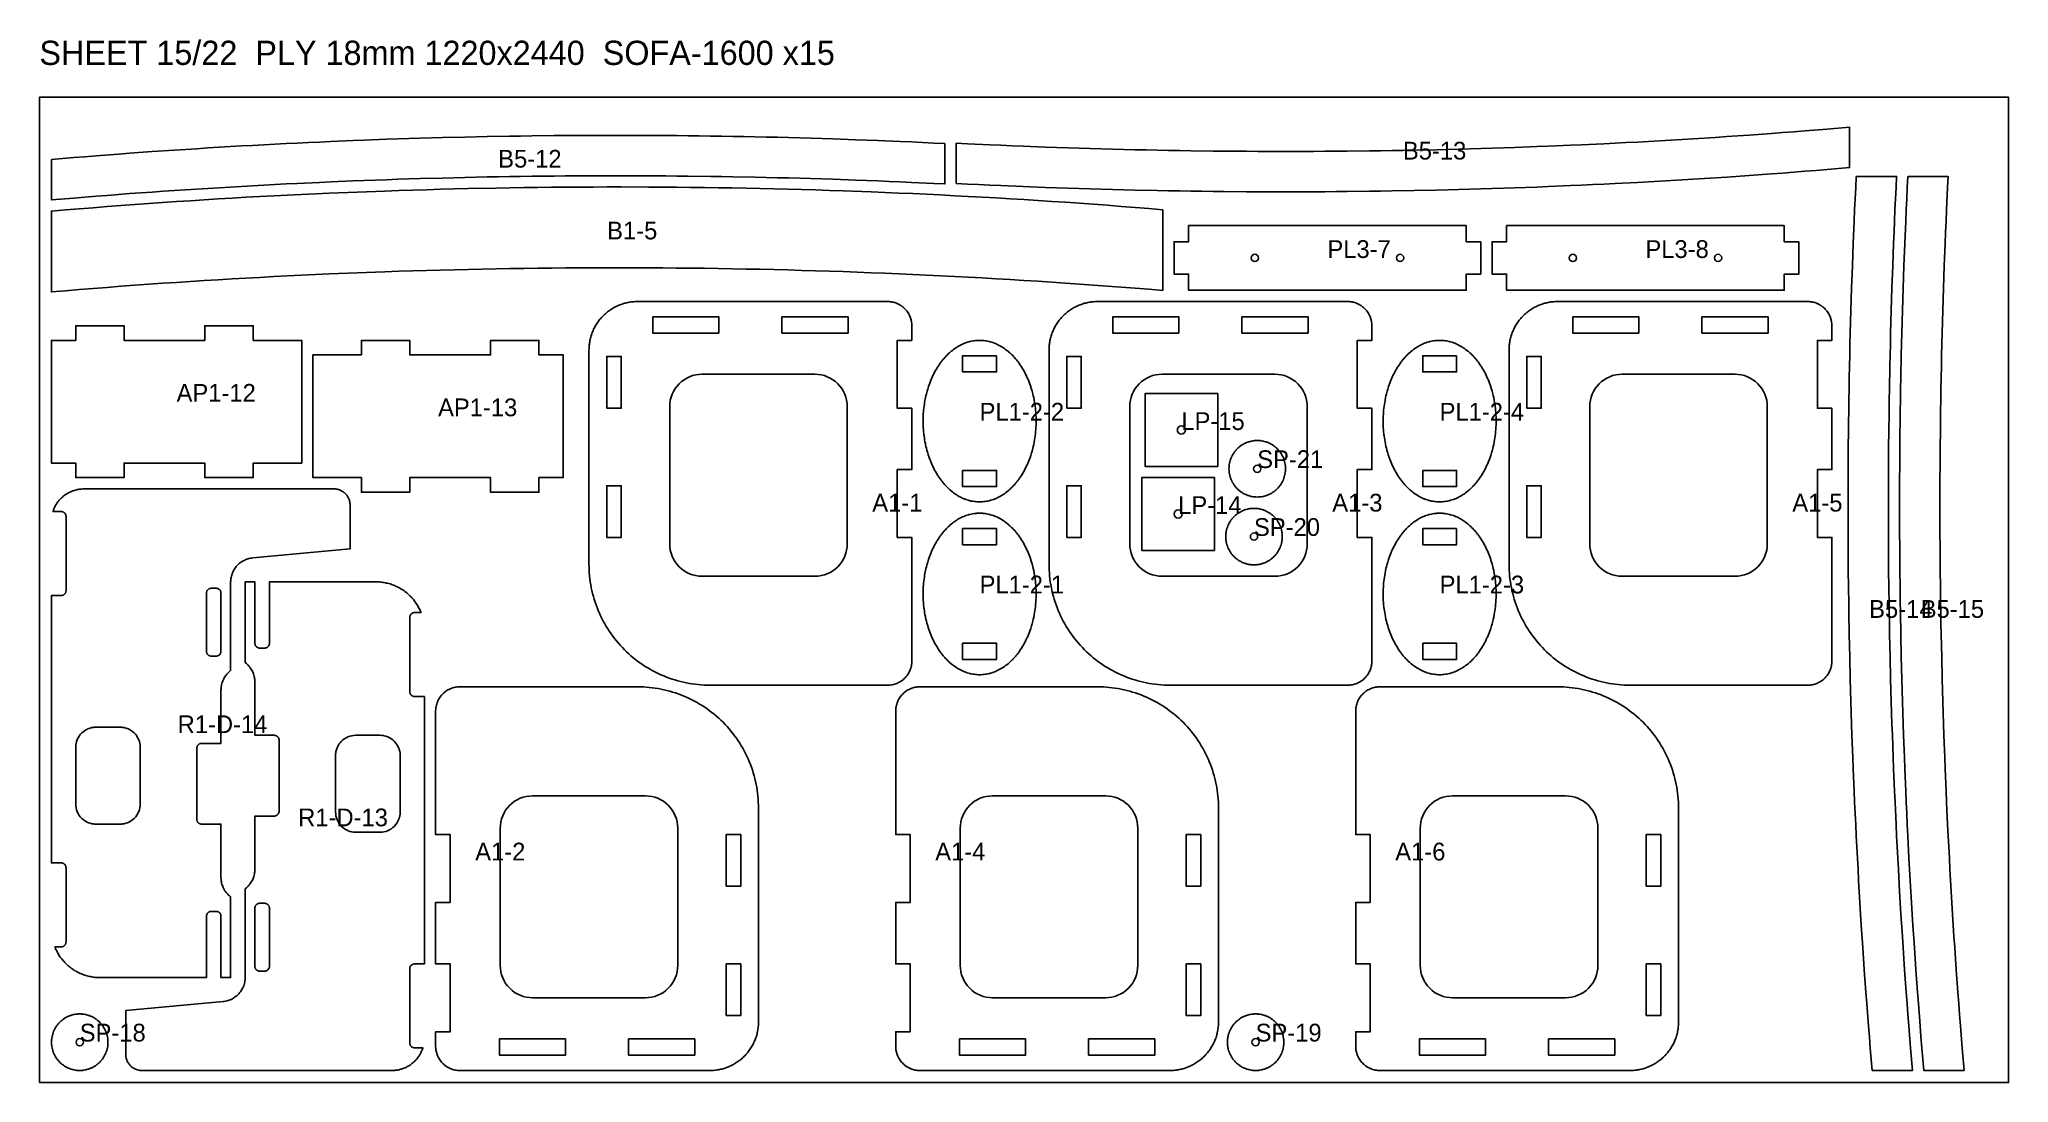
# Model space of a CAD drawing. Header units: millimetres. Extents: x 0 to 59980, y 0 to 1292.
# Drawn here: x 38360 to 40800, y 0 to 1292 of the extents above; entities that cross this region are included whole.
import ezdxf

# ---------------------------------------------------------------- set-up
doc = ezdxf.new("R2010")
doc.units = ezdxf.units.MM
for name, color, linetype in [('CUT_IN', 5, 'Continuous'), ('CUT_OUT', 1, 'Continuous'), ('DRILL', 3, 'Continuous'), ('LABEL', 7, 'Continuous'), ('SHEET', 8, 'Continuous')]:
    doc.layers.add(name, color=color, linetype=linetype)

msp = doc.modelspace()

# ---------------------------------------------------------------- texts
at = {"layer": 'LABEL'}
for s, height, p in [('SHEET 15/22  PLY 18mm 1220x2440  SOFA-1600 x15', 30, (38360, 1260)), ('B5-12', 22, (38928.5, 1132.87)), ('B5-13', 22, (40049.5, 1142.86)), ('B1-5', 22, (39063.5, 1043.95)), ('PL3-7', 22, (39956, 1021)), ('PL3-8', 22, (40350, 1021)), ('AP1-12', 22, (38530, 843)), ('AP1-13', 22, (38854, 825)), ('PL1-2-2', 22, (39525, 819.62)), ('LP-15', 22, (39775, 808)), ('PL1-2-4', 22, (40095, 819.62)), ('SP-21', 22, (39869, 760.86)), ('A1-1', 22, (39392, 707)), ('LP-14', 22, (39771, 704)), ('A1-3', 22, (39962, 707)), ('A1-5', 22, (40532, 707)), ('SP-20', 22, (39865, 676.86)), ('PL1-2-1', 22, (39525, 605.62)), ('PL1-2-3', 22, (40095, 605.62)), ('B5-14', 22, (40627.18, 575.42)), ('B5-15', 22, (40691.09, 575.42)), ('R1-D-14', 22, (38531.33, 432.68)), ('R1-D-13', 22, (38680.67, 317.32)), ('A1-2', 22, (38900, 275)), ('A1-4', 22, (39470, 275)), ('A1-6', 22, (40040, 275)), ('SP-18', 22, (38410, 50.86)), ('SP-19', 22, (39867, 50.86))]:
    msp.add_text(s, height=height, dxfattribs=at).set_placement(p)

# ---------------------------------------------------------------- linework, layer by layer
at = {"layer": 'CUT_IN'}
for points in [[(39202, 928), (39202, 948), (39120, 948), (39120, 928), (39202, 928)], [(39280, 928), (39362, 928), (39362, 948), (39280, 948), (39280, 928)], [(39772, 928), (39772, 948), (39690, 948), (39690, 928), (39772, 928)], [(39850, 928), (39932, 928), (39932, 948), (39850, 948), (39850, 928)], [(40342, 928), (40342, 948), (40260, 948), (40260, 928), (40342, 928)], [(40420, 928), (40502, 928), (40502, 948), (40420, 948), (40420, 928)], [(39063, 835), (39081, 835), (39081, 899), (39063, 899), (39063, 835)], [(39546, 900), (39504, 900), (39504, 880), (39546, 880), (39546, 900)], [(39633, 835), (39651, 835), (39651, 899), (39633, 899), (39633, 835)], [(40116, 900), (40074, 900), (40074, 880), (40116, 880), (40116, 900)], [(40203, 835), (40221, 835), (40221, 899), (40203, 899), (40203, 835)], [(39177.08, 876.81), (39173.2, 876.23), (39169.39, 875.28), (39165.69, 873.96), (39162.14, 872.28), (39158.78, 870.26), (39155.62, 867.92), (39152.72, 865.28), (39150.08, 862.38), (39147.74, 859.22), (39145.72, 855.86), (39144.04, 852.31), (39142.72, 848.61), (39141.77, 844.8), (39141.19, 840.92), (39141, 837), (39141, 667), (39141.19, 663.08), (39141.77, 659.2), (39142.72, 655.39), (39144.04, 651.69), (39145.72, 648.14), (39147.74, 644.78), (39150.08, 641.62), (39152.72, 638.72), (39155.62, 636.08), (39158.78, 633.74), (39162.14, 631.72), (39165.69, 630.04), (39169.39, 628.72), (39173.2, 627.77), (39177.08, 627.19), (39181, 627), (39321, 627), (39324.92, 627.19), (39328.8, 627.77), (39332.61, 628.72), (39336.31, 630.04), (39339.86, 631.72), (39343.22, 633.74), (39346.38, 636.08), (39349.28, 638.72), (39351.92, 641.62), (39354.26, 644.78), (39356.28, 648.14), (39357.96, 651.69), (39359.28, 655.39), (39360.23, 659.2), (39360.81, 663.08), (39361, 667), (39361, 837), (39360.81, 840.92), (39360.23, 844.8), (39359.28, 848.61), (39357.96, 852.31), (39356.28, 855.86), (39354.26, 859.22), (39351.92, 862.38), (39349.28, 865.28), (39346.38, 867.92), (39343.22, 870.26), (39339.86, 872.28), (39336.31, 873.96), (39332.61, 875.28), (39328.8, 876.23), (39324.92, 876.81), (39321, 877), (39181, 877), (39177.08, 876.81)], [(39747.08, 876.81), (39743.2, 876.23), (39739.39, 875.28), (39735.69, 873.96), (39732.14, 872.28), (39728.78, 870.26), (39725.62, 867.92), (39722.72, 865.28), (39720.08, 862.38), (39717.74, 859.22), (39715.72, 855.86), (39714.04, 852.31), (39712.72, 848.61), (39711.77, 844.8), (39711.19, 840.92), (39711, 837), (39711, 667), (39711.19, 663.08), (39711.77, 659.2), (39712.72, 655.39), (39714.04, 651.69), (39715.72, 648.14), (39717.74, 644.78), (39720.08, 641.62), (39722.72, 638.72), (39725.62, 636.08), (39728.78, 633.74), (39732.14, 631.72), (39735.69, 630.04), (39739.39, 628.72), (39743.2, 627.77), (39747.08, 627.19), (39751, 627), (39891, 627), (39894.92, 627.19), (39898.8, 627.77), (39902.61, 628.72), (39906.31, 630.04), (39909.86, 631.72), (39913.22, 633.74), (39916.38, 636.08), (39919.28, 638.72), (39921.92, 641.62), (39924.26, 644.78), (39926.28, 648.14), (39927.96, 651.69), (39929.28, 655.39), (39930.23, 659.2), (39930.81, 663.08), (39931, 667), (39931, 837), (39930.81, 840.92), (39930.23, 844.8), (39929.28, 848.61), (39927.96, 852.31), (39926.28, 855.86), (39924.26, 859.22), (39921.92, 862.38), (39919.28, 865.28), (39916.38, 867.92), (39913.22, 870.26), (39909.86, 872.28), (39906.31, 873.96), (39902.61, 875.28), (39898.8, 876.23), (39894.92, 876.81), (39891, 877), (39751, 877), (39747.08, 876.81)], [(40317.08, 876.81), (40313.2, 876.23), (40309.39, 875.28), (40305.69, 873.96), (40302.14, 872.28), (40298.78, 870.26), (40295.62, 867.92), (40292.72, 865.28), (40290.08, 862.38), (40287.74, 859.22), (40285.72, 855.86), (40284.04, 852.31), (40282.72, 848.61), (40281.77, 844.8), (40281.19, 840.92), (40281, 837), (40281, 667), (40281.19, 663.08), (40281.77, 659.2), (40282.72, 655.39), (40284.04, 651.69), (40285.72, 648.14), (40287.74, 644.78), (40290.08, 641.62), (40292.72, 638.72), (40295.62, 636.08), (40298.78, 633.74), (40302.14, 631.72), (40305.69, 630.04), (40309.39, 628.72), (40313.2, 627.77), (40317.08, 627.19), (40321, 627), (40461, 627), (40464.92, 627.19), (40468.8, 627.77), (40472.61, 628.72), (40476.31, 630.04), (40479.86, 631.72), (40483.22, 633.74), (40486.38, 636.08), (40489.28, 638.72), (40491.92, 641.62), (40494.26, 644.78), (40496.28, 648.14), (40497.96, 651.69), (40499.28, 655.39), (40500.23, 659.2), (40500.81, 663.08), (40501, 667), (40501, 837), (40500.81, 840.92), (40500.23, 844.8), (40499.28, 848.61), (40497.96, 852.31), (40496.28, 855.86), (40494.26, 859.22), (40491.92, 862.38), (40489.28, 865.28), (40486.38, 867.92), (40483.22, 870.26), (40479.86, 872.28), (40476.31, 873.96), (40472.61, 875.28), (40468.8, 876.23), (40464.92, 876.81), (40461, 877), (40321, 877), (40317.08, 876.81)], [(39504, 758), (39504, 738), (39546, 738), (39546, 758), (39504, 758)], [(40074, 758), (40074, 738), (40116, 738), (40116, 758), (40074, 758)], [(39063, 675), (39081, 675), (39081, 739), (39063, 739), (39063, 675)], [(39633, 675), (39651, 675), (39651, 739), (39633, 739), (39633, 675)], [(40203, 675), (40221, 675), (40221, 739), (40203, 739), (40203, 675)], [(39546, 686), (39504, 686), (39504, 666), (39546, 666), (39546, 686)], [(40116, 686), (40074, 686), (40074, 666), (40116, 666), (40116, 686)], [(38579.88, 528.07), (38580.46, 528.19), (38581.02, 528.36), (38581.57, 528.59), (38582.08, 528.86), (38582.57, 529.19), (38582.81, 529.37), (38583.03, 529.56), (38583.45, 529.98), (38583.64, 530.2), (38583.99, 530.68), (38584.29, 531.18), (38584.54, 531.71), (38584.74, 532.27), (38584.82, 532.55), (38584.94, 533.13), (38584.97, 533.42), (38585, 534.01), (38585, 606.01), (38584.97, 606.6), (38584.94, 606.89), (38584.82, 607.47), (38584.65, 608.03), (38584.54, 608.31), (38584.29, 608.84), (38584.15, 609.09), (38583.82, 609.58), (38583.64, 609.82), (38583.45, 610.04), (38583.03, 610.46), (38582.81, 610.65), (38582.33, 611), (38582.08, 611.16), (38581.83, 611.3), (38581.3, 611.55), (38581.02, 611.66), (38580.46, 611.83), (38579.88, 611.95), (38579.29, 612), (38573, 612.01), (38572.41, 611.98), (38572.12, 611.95), (38571.54, 611.83), (38570.98, 611.66), (38570.43, 611.43), (38569.92, 611.16), (38569.67, 611), (38569.19, 610.65), (38568.97, 610.46), (38568.76, 610.25), (38568.55, 610.04), (38568.36, 609.82), (38568.01, 609.34), (38567.85, 609.09), (38567.58, 608.58), (38567.35, 608.03), (38567.18, 607.47), (38567.06, 606.89), (38567.03, 606.6), (38567, 606.01), (38567, 534.01), (38567.03, 533.42), (38567.06, 533.13), (38567.18, 532.55), (38567.35, 531.99), (38567.46, 531.71), (38567.71, 531.18), (38568.01, 530.68), (38568.36, 530.2), (38568.55, 529.98), (38568.97, 529.56), (38569.19, 529.37), (38569.67, 529.02), (38569.92, 528.86), (38570.43, 528.59), (38570.98, 528.36), (38571.54, 528.19), (38572.12, 528.07), (38572.41, 528.04), (38573, 528.01), (38579, 528.01), (38579.59, 528.04), (38579.88, 528.07)], [(39504, 544), (39504, 524), (39546, 524), (39546, 544), (39504, 544)], [(40074, 544), (40074, 524), (40116, 524), (40116, 544), (40074, 544)], [(38471.78, 322.97), (38472.04, 323.11), (38473.64, 324.07), (38474.13, 324.4), (38475.86, 325.69), (38477.46, 327.13), (38477.88, 327.55), (38479.32, 329.15), (38480.78, 331.12), (38481.9, 332.97), (38482.17, 333.49), (38483.09, 335.45), (38483.2, 335.72), (38483.92, 337.75), (38484, 338.04), (38484.51, 340.13), (38484.84, 342.27), (38484.89, 342.85), (38485, 345.16), (38485, 414.86), (38484.87, 417.46), (38484.84, 417.75), (38484.51, 419.89), (38483.92, 422.27), (38483.2, 424.3), (38483.09, 424.57), (38482.17, 426.53), (38481.9, 427.05), (38480.94, 428.65), (38480.61, 429.14), (38479.32, 430.87), (38477.88, 432.47), (38477.46, 432.89), (38475.86, 434.33), (38473.89, 435.79), (38472.04, 436.91), (38471.52, 437.18), (38469.83, 437.98), (38469.29, 438.21), (38467.26, 438.93), (38465.16, 439.46), (38464.59, 439.57), (38462.74, 439.85), (38462.16, 439.9), (38459.85, 440.01), (38430.15, 440.01), (38427.55, 439.88), (38427.26, 439.85), (38425.12, 439.52), (38422.74, 438.93), (38420.71, 438.21), (38420.44, 438.1), (38418.48, 437.18), (38417.96, 436.91), (38416.36, 435.95), (38415.87, 435.62), (38414.14, 434.33), (38412.54, 432.89), (38412.12, 432.47), (38410.68, 430.87), (38409.22, 428.9), (38408.1, 427.05), (38407.83, 426.53), (38406.91, 424.57), (38406.8, 424.3), (38406.08, 422.27), (38406, 421.98), (38405.49, 419.89), (38405.16, 417.75), (38405.11, 417.17), (38405, 414.86), (38405, 345.16), (38405.13, 342.56), (38405.16, 342.27), (38405.49, 340.13), (38406.08, 337.75), (38406.8, 335.72), (38406.91, 335.45), (38407.83, 333.49), (38408.1, 332.97), (38409.06, 331.37), (38409.39, 330.88), (38410.68, 329.15), (38412.12, 327.55), (38412.54, 327.13), (38414.14, 325.69), (38416.11, 324.23), (38417.96, 323.11), (38418.48, 322.84), (38420.17, 322.04), (38420.71, 321.81), (38422.74, 321.09), (38424.84, 320.56), (38425.41, 320.45), (38427.26, 320.17), (38427.84, 320.12), (38430.15, 320.01), (38459.85, 320.01), (38462.45, 320.14), (38462.74, 320.17), (38464.88, 320.5), (38467.26, 321.09), (38469.29, 321.81), (38469.83, 322.04), (38471.78, 322.97)], [(38740.22, 427.03), (38739.96, 426.89), (38738.36, 425.93), (38737.87, 425.6), (38736.14, 424.31), (38734.54, 422.87), (38734.12, 422.45), (38732.68, 420.85), (38731.22, 418.88), (38730.1, 417.03), (38729.83, 416.51), (38728.91, 414.55), (38728.8, 414.28), (38728.08, 412.25), (38728, 411.96), (38727.49, 409.87), (38727.16, 407.73), (38727.11, 407.15), (38727, 404.84), (38727, 335.14), (38727.13, 332.54), (38727.16, 332.25), (38727.49, 330.11), (38728.08, 327.73), (38728.8, 325.7), (38728.91, 325.43), (38729.83, 323.47), (38730.1, 322.95), (38731.06, 321.35), (38731.39, 320.86), (38732.68, 319.13), (38734.12, 317.53), (38734.54, 317.11), (38736.14, 315.67), (38738.11, 314.21), (38739.96, 313.09), (38740.48, 312.82), (38742.17, 312.02), (38742.71, 311.79), (38744.74, 311.07), (38746.84, 310.54), (38747.41, 310.43), (38749.26, 310.15), (38749.84, 310.1), (38752.15, 309.99), (38781.85, 309.99), (38784.45, 310.12), (38784.74, 310.15), (38786.88, 310.48), (38789.26, 311.07), (38791.29, 311.79), (38791.56, 311.9), (38793.52, 312.82), (38794.04, 313.09), (38795.64, 314.05), (38796.13, 314.38), (38797.86, 315.67), (38799.46, 317.11), (38799.88, 317.53), (38801.32, 319.13), (38802.78, 321.1), (38803.9, 322.95), (38804.17, 323.47), (38805.09, 325.43), (38805.2, 325.7), (38805.92, 327.73), (38806, 328.02), (38806.51, 330.11), (38806.84, 332.25), (38806.89, 332.83), (38807, 335.14), (38807, 404.84), (38806.87, 407.44), (38806.84, 407.73), (38806.51, 409.87), (38805.92, 412.25), (38805.2, 414.28), (38805.09, 414.55), (38804.17, 416.51), (38803.9, 417.03), (38802.94, 418.63), (38802.61, 419.12), (38801.32, 420.85), (38799.88, 422.45), (38799.46, 422.87), (38797.86, 424.31), (38795.89, 425.77), (38794.04, 426.89), (38793.52, 427.16), (38791.83, 427.96), (38791.29, 428.19), (38789.26, 428.91), (38787.16, 429.44), (38786.59, 429.55), (38784.74, 429.83), (38784.16, 429.88), (38781.85, 429.99), (38752.15, 429.99), (38749.55, 429.86), (38749.26, 429.83), (38747.12, 429.5), (38744.74, 428.91), (38742.71, 428.19), (38742.17, 427.96), (38740.22, 427.03)], [(39114.92, 105.19), (39118.8, 105.77), (39122.61, 106.72), (39126.31, 108.04), (39129.86, 109.72), (39133.22, 111.74), (39136.38, 114.08), (39139.28, 116.72), (39141.92, 119.62), (39144.26, 122.78), (39146.28, 126.14), (39147.96, 129.69), (39149.28, 133.39), (39150.23, 137.2), (39150.81, 141.08), (39151, 145), (39151, 315), (39150.81, 318.92), (39150.23, 322.8), (39149.28, 326.61), (39147.96, 330.31), (39146.28, 333.86), (39144.26, 337.22), (39141.92, 340.38), (39139.28, 343.28), (39136.38, 345.92), (39133.22, 348.26), (39129.86, 350.28), (39126.31, 351.96), (39122.61, 353.28), (39118.8, 354.23), (39114.92, 354.81), (39111, 355), (38971, 355), (38967.08, 354.81), (38963.2, 354.23), (38959.39, 353.28), (38955.69, 351.96), (38952.14, 350.28), (38948.78, 348.26), (38945.62, 345.92), (38942.72, 343.28), (38940.08, 340.38), (38937.74, 337.22), (38935.72, 333.86), (38934.04, 330.31), (38932.72, 326.61), (38931.77, 322.8), (38931.19, 318.92), (38931, 315), (38931, 145), (38931.19, 141.08), (38931.77, 137.2), (38932.72, 133.39), (38934.04, 129.69), (38935.72, 126.14), (38937.74, 122.78), (38940.08, 119.62), (38942.72, 116.72), (38945.62, 114.08), (38948.78, 111.74), (38952.14, 109.72), (38955.69, 108.04), (38959.39, 106.72), (38963.2, 105.77), (38967.08, 105.19), (38971, 105), (39111, 105), (39114.92, 105.19)], [(39684.92, 105.19), (39688.8, 105.77), (39692.61, 106.72), (39696.31, 108.04), (39699.86, 109.72), (39703.22, 111.74), (39706.38, 114.08), (39709.28, 116.72), (39711.92, 119.62), (39714.26, 122.78), (39716.28, 126.14), (39717.96, 129.69), (39719.28, 133.39), (39720.23, 137.2), (39720.81, 141.08), (39721, 145), (39721, 315), (39720.81, 318.92), (39720.23, 322.8), (39719.28, 326.61), (39717.96, 330.31), (39716.28, 333.86), (39714.26, 337.22), (39711.92, 340.38), (39709.28, 343.28), (39706.38, 345.92), (39703.22, 348.26), (39699.86, 350.28), (39696.31, 351.96), (39692.61, 353.28), (39688.8, 354.23), (39684.92, 354.81), (39681, 355), (39541, 355), (39537.08, 354.81), (39533.2, 354.23), (39529.39, 353.28), (39525.69, 351.96), (39522.14, 350.28), (39518.78, 348.26), (39515.62, 345.92), (39512.72, 343.28), (39510.08, 340.38), (39507.74, 337.22), (39505.72, 333.86), (39504.04, 330.31), (39502.72, 326.61), (39501.77, 322.8), (39501.19, 318.92), (39501, 315), (39501, 145), (39501.19, 141.08), (39501.77, 137.2), (39502.72, 133.39), (39504.04, 129.69), (39505.72, 126.14), (39507.74, 122.78), (39510.08, 119.62), (39512.72, 116.72), (39515.62, 114.08), (39518.78, 111.74), (39522.14, 109.72), (39525.69, 108.04), (39529.39, 106.72), (39533.2, 105.77), (39537.08, 105.19), (39541, 105), (39681, 105), (39684.92, 105.19)], [(40254.92, 105.19), (40258.8, 105.77), (40262.61, 106.72), (40266.31, 108.04), (40269.86, 109.72), (40273.22, 111.74), (40276.38, 114.08), (40279.28, 116.72), (40281.92, 119.62), (40284.26, 122.78), (40286.28, 126.14), (40287.96, 129.69), (40289.28, 133.39), (40290.23, 137.2), (40290.81, 141.08), (40291, 145), (40291, 315), (40290.81, 318.92), (40290.23, 322.8), (40289.28, 326.61), (40287.96, 330.31), (40286.28, 333.86), (40284.26, 337.22), (40281.92, 340.38), (40279.28, 343.28), (40276.38, 345.92), (40273.22, 348.26), (40269.86, 350.28), (40266.31, 351.96), (40262.61, 353.28), (40258.8, 354.23), (40254.92, 354.81), (40251, 355), (40111, 355), (40107.08, 354.81), (40103.2, 354.23), (40099.39, 353.28), (40095.69, 351.96), (40092.14, 350.28), (40088.78, 348.26), (40085.62, 345.92), (40082.72, 343.28), (40080.08, 340.38), (40077.74, 337.22), (40075.72, 333.86), (40074.04, 330.31), (40072.72, 326.61), (40071.77, 322.8), (40071.19, 318.92), (40071, 315), (40071, 145), (40071.19, 141.08), (40071.77, 137.2), (40072.72, 133.39), (40074.04, 129.69), (40075.72, 126.14), (40077.74, 122.78), (40080.08, 119.62), (40082.72, 116.72), (40085.62, 114.08), (40088.78, 111.74), (40092.14, 109.72), (40095.69, 108.04), (40099.39, 106.72), (40103.2, 105.77), (40107.08, 105.19), (40111, 105), (40251, 105), (40254.92, 105.19)], [(39229, 307), (39211, 307), (39211, 243), (39229, 243), (39229, 307)], [(39799, 307), (39781, 307), (39781, 243), (39799, 243), (39799, 307)], [(40369, 307), (40351, 307), (40351, 243), (40369, 243), (40369, 307)], [(38632.12, 221.93), (38631.54, 221.81), (38630.98, 221.64), (38630.43, 221.41), (38629.92, 221.14), (38629.43, 220.81), (38629.19, 220.63), (38628.97, 220.44), (38628.55, 220.02), (38628.36, 219.8), (38628.01, 219.32), (38627.71, 218.82), (38627.46, 218.29), (38627.26, 217.73), (38627.18, 217.45), (38627.06, 216.87), (38627.03, 216.58), (38627, 215.99), (38627, 143.99), (38627.03, 143.4), (38627.06, 143.11), (38627.18, 142.53), (38627.35, 141.97), (38627.46, 141.69), (38627.71, 141.16), (38627.85, 140.91), (38628.18, 140.42), (38628.36, 140.18), (38628.55, 139.96), (38628.97, 139.54), (38629.19, 139.35), (38629.67, 139), (38629.92, 138.84), (38630.17, 138.7), (38630.7, 138.45), (38630.98, 138.34), (38631.54, 138.17), (38632.12, 138.05), (38632.71, 138), (38639, 137.99), (38639.59, 138.02), (38639.88, 138.05), (38640.46, 138.17), (38641.02, 138.34), (38641.57, 138.57), (38642.08, 138.84), (38642.33, 139), (38642.81, 139.35), (38643.03, 139.54), (38643.24, 139.75), (38643.45, 139.96), (38643.64, 140.18), (38643.99, 140.66), (38644.15, 140.91), (38644.42, 141.42), (38644.65, 141.97), (38644.82, 142.53), (38644.94, 143.11), (38644.97, 143.4), (38645, 143.99), (38645, 215.99), (38644.97, 216.58), (38644.94, 216.87), (38644.82, 217.45), (38644.65, 218.01), (38644.54, 218.29), (38644.29, 218.82), (38643.99, 219.32), (38643.64, 219.8), (38643.45, 220.02), (38643.03, 220.44), (38642.81, 220.63), (38642.33, 220.98), (38642.08, 221.14), (38641.57, 221.41), (38641.02, 221.64), (38640.46, 221.81), (38639.88, 221.93), (38639.59, 221.96), (38639, 221.99), (38633, 221.99), (38632.41, 221.96), (38632.12, 221.93)], [(39229, 147), (39211, 147), (39211, 83), (39229, 83), (39229, 147)], [(39799, 147), (39781, 147), (39781, 83), (39799, 83), (39799, 147)], [(40369, 147), (40351, 147), (40351, 83), (40369, 83), (40369, 147)], [(39012, 54), (38930, 54), (38930, 34), (39012, 34), (39012, 54)], [(39090, 54), (39090, 34), (39172, 34), (39172, 54), (39090, 54)], [(39582, 54), (39500, 54), (39500, 34), (39582, 34), (39582, 54)], [(39660, 54), (39660, 34), (39742, 34), (39742, 54), (39660, 54)], [(40152, 54), (40070, 54), (40070, 34), (40152, 34), (40152, 54)], [(40230, 54), (40230, 34), (40312, 34), (40312, 54), (40230, 54)]]:
    msp.add_lwpolyline(points, close=True, dxfattribs=at)
at = {"layer": 'CUT_OUT'}
for points in [[(39482, 1162.63), (39482, 1112.63), (39468.16, 1113.31), (39440.49, 1114.6), (39426.65, 1115.21), (39412.81, 1115.79), (39398.98, 1116.35), (39371.3, 1117.41), (39343.62, 1118.37), (39315.95, 1119.24), (39288.27, 1120.01), (39274.44, 1120.36), (39260.6, 1120.69), (39246.76, 1120.99), (39219.09, 1121.53), (39205.25, 1121.77), (39191.41, 1121.98), (39163.74, 1122.33), (39149.9, 1122.47), (39136.06, 1122.58), (39122.23, 1122.68), (39108.39, 1122.75), (39080.71, 1122.82), (39066.88, 1122.82), (39039.2, 1122.75), (39025.36, 1122.68), (39011.52, 1122.58), (38997.69, 1122.46), (38970.01, 1122.16), (38956.17, 1121.97), (38942.34, 1121.76), (38928.5, 1121.52), (38914.66, 1121.27), (38886.99, 1120.68), (38859.31, 1120), (38831.64, 1119.22), (38817.8, 1118.8), (38803.96, 1118.36), (38790.12, 1117.89), (38762.45, 1116.88), (38748.61, 1116.34), (38720.94, 1115.19), (38707.1, 1114.58), (38679.42, 1113.29), (38665.59, 1112.61), (38651.75, 1111.9), (38637.91, 1111.18), (38624.08, 1110.43), (38596.4, 1108.85), (38582.56, 1108.03), (38568.72, 1107.19), (38541.05, 1105.43), (38527.21, 1104.52), (38513.38, 1103.58), (38499.54, 1102.62), (38471.86, 1100.62), (38458.03, 1099.59), (38444.19, 1098.53), (38430.35, 1097.46), (38402.67, 1095.23), (38375, 1092.91), (38375, 1142.91), (38402.67, 1145.23), (38416.51, 1146.35), (38430.35, 1147.46), (38458.03, 1149.59), (38471.86, 1150.62), (38499.54, 1152.62), (38527.21, 1154.52), (38554.89, 1156.32), (38568.72, 1157.19), (38582.56, 1158.03), (38610.24, 1159.65), (38624.08, 1160.43), (38637.91, 1161.18), (38665.59, 1162.61), (38679.42, 1163.29), (38693.26, 1163.94), (38707.1, 1164.58), (38720.94, 1165.19), (38748.61, 1166.34), (38762.45, 1166.88), (38790.12, 1167.89), (38803.96, 1168.36), (38817.8, 1168.8), (38831.64, 1169.22), (38859.31, 1170), (38886.99, 1170.68), (38914.66, 1171.27), (38942.34, 1171.76), (38956.17, 1171.97), (38970.01, 1172.16), (38997.69, 1172.46), (39011.52, 1172.58), (39025.36, 1172.68), (39039.2, 1172.75), (39053.04, 1172.79), (39066.88, 1172.82), (39080.71, 1172.82), (39108.39, 1172.75), (39122.23, 1172.68), (39149.9, 1172.47), (39163.74, 1172.33), (39177.58, 1172.16), (39191.41, 1171.98), (39205.25, 1171.77), (39219.09, 1171.53), (39232.92, 1171.27), (39260.6, 1170.69), (39274.44, 1170.36), (39288.27, 1170.01), (39315.95, 1169.24), (39343.62, 1168.37), (39371.3, 1167.41), (39398.98, 1166.35), (39426.65, 1165.21), (39440.49, 1164.6), (39454.32, 1163.96), (39468.16, 1163.31), (39482, 1162.63)], [(39496, 1113.1), (39496, 1163.1), (39509.84, 1162.42), (39537.51, 1161.13), (39551.35, 1160.52), (39565.19, 1159.94), (39579.02, 1159.38), (39606.7, 1158.32), (39634.38, 1157.36), (39662.05, 1156.49), (39689.73, 1155.72), (39703.56, 1155.37), (39717.4, 1155.04), (39731.24, 1154.74), (39758.91, 1154.2), (39772.75, 1153.96), (39786.59, 1153.75), (39814.26, 1153.4), (39828.1, 1153.26), (39841.94, 1153.15), (39855.77, 1153.05), (39869.61, 1152.98), (39897.29, 1152.91), (39911.12, 1152.91), (39938.8, 1152.98), (39952.64, 1153.05), (39966.48, 1153.15), (39980.31, 1153.27), (40007.99, 1153.57), (40021.83, 1153.76), (40035.66, 1153.97), (40049.5, 1154.21), (40063.34, 1154.46), (40091.01, 1155.05), (40118.69, 1155.73), (40146.36, 1156.51), (40160.2, 1156.93), (40174.04, 1157.37), (40187.88, 1157.84), (40215.55, 1158.85), (40229.39, 1159.39), (40257.06, 1160.54), (40270.9, 1161.15), (40298.58, 1162.44), (40312.41, 1163.12), (40326.25, 1163.83), (40340.09, 1164.55), (40353.92, 1165.3), (40381.6, 1166.88), (40395.44, 1167.7), (40409.28, 1168.54), (40436.95, 1170.3), (40450.79, 1171.21), (40464.62, 1172.15), (40478.46, 1173.11), (40506.14, 1175.11), (40519.97, 1176.14), (40533.81, 1177.2), (40547.65, 1178.27), (40575.33, 1180.5), (40603, 1182.82), (40603, 1132.82), (40575.33, 1130.5), (40561.49, 1129.38), (40547.65, 1128.27), (40519.97, 1126.14), (40506.14, 1125.11), (40478.46, 1123.11), (40450.79, 1121.21), (40423.11, 1119.41), (40409.28, 1118.54), (40395.44, 1117.7), (40367.76, 1116.08), (40353.92, 1115.3), (40340.09, 1114.55), (40312.41, 1113.12), (40298.58, 1112.44), (40284.74, 1111.79), (40270.9, 1111.15), (40257.06, 1110.54), (40229.39, 1109.39), (40215.55, 1108.85), (40187.88, 1107.84), (40174.04, 1107.37), (40160.2, 1106.93), (40146.36, 1106.51), (40118.69, 1105.73), (40091.01, 1105.05), (40063.34, 1104.46), (40035.66, 1103.97), (40021.83, 1103.76), (40007.99, 1103.57), (39980.31, 1103.27), (39966.48, 1103.15), (39952.64, 1103.05), (39938.8, 1102.98), (39924.96, 1102.94), (39911.12, 1102.91), (39897.29, 1102.91), (39869.61, 1102.98), (39855.77, 1103.05), (39828.1, 1103.26), (39814.26, 1103.4), (39800.42, 1103.57), (39786.59, 1103.75), (39772.75, 1103.96), (39758.91, 1104.2), (39745.08, 1104.46), (39717.4, 1105.04), (39703.56, 1105.37), (39689.73, 1105.72), (39662.05, 1106.49), (39634.38, 1107.36), (39606.7, 1108.32), (39579.02, 1109.38), (39551.35, 1110.52), (39537.51, 1111.13), (39523.68, 1111.77), (39509.84, 1112.42), (39496, 1113.1)], [(39752, 1080.77), (39752, 980.77), (39734.79, 982.18), (39717.58, 983.55), (39700.36, 984.89), (39683.15, 986.19), (39665.94, 987.46), (39648.72, 988.69), (39631.51, 989.88), (39614.3, 991.04), (39597.09, 992.16), (39579.88, 993.24), (39562.66, 994.29), (39545.45, 995.3), (39528.24, 996.28), (39511.02, 997.22), (39493.81, 998.12), (39476.6, 998.99), (39459.39, 999.82), (39442.18, 1000.61), (39424.96, 1001.37), (39407.75, 1002.09), (39390.54, 1002.78), (39356.11, 1004.04), (39338.9, 1004.61), (39321.69, 1005.15), (39304.48, 1005.66), (39287.26, 1006.13), (39270.05, 1006.56), (39252.84, 1006.95), (39235.62, 1007.31), (39218.41, 1007.63), (39201.2, 1007.92), (39183.99, 1008.17), (39166.77, 1008.38), (39149.56, 1008.56), (39132.35, 1008.7), (39115.14, 1008.81), (39080.71, 1008.91), (39063.5, 1008.9), (39046.29, 1008.86), (39029.08, 1008.79), (39011.86, 1008.67), (38994.65, 1008.52), (38977.44, 1008.34), (38960.23, 1008.12), (38943.01, 1007.86), (38925.8, 1007.57), (38891.38, 1006.87), (38874.16, 1006.46), (38856.95, 1006.03), (38839.74, 1005.55), (38822.52, 1005.04), (38805.31, 1004.49), (38788.1, 1003.91), (38753.67, 1002.63), (38719.25, 1001.21), (38702.04, 1000.44), (38684.83, 999.64), (38667.61, 998.8), (38650.4, 997.92), (38633.19, 997.01), (38615.97, 996.07), (38598.76, 995.08), (38581.55, 994.06), (38564.34, 993.01), (38547.12, 991.91), (38529.91, 990.79), (38512.7, 989.62), (38495.49, 988.42), (38478.28, 987.18), (38461.06, 985.91), (38443.85, 984.6), (38426.64, 983.25), (38409.42, 981.87), (38392.21, 980.45), (38375, 979), (38375, 1079), (38392.21, 1080.45), (38409.42, 1081.87), (38426.64, 1083.25), (38443.85, 1084.6), (38461.06, 1085.91), (38478.28, 1087.18), (38495.49, 1088.42), (38512.7, 1089.62), (38529.91, 1090.79), (38547.12, 1091.91), (38564.34, 1093.01), (38581.55, 1094.06), (38598.76, 1095.08), (38615.97, 1096.07), (38633.19, 1097.01), (38650.4, 1097.92), (38667.61, 1098.8), (38684.83, 1099.64), (38702.04, 1100.44), (38719.25, 1101.21), (38753.67, 1102.63), (38788.1, 1103.91), (38805.31, 1104.49), (38822.52, 1105.04), (38839.74, 1105.55), (38856.95, 1106.03), (38874.16, 1106.46), (38891.38, 1106.87), (38925.8, 1107.57), (38943.01, 1107.86), (38960.23, 1108.12), (38977.44, 1108.34), (38994.65, 1108.52), (39011.86, 1108.67), (39029.08, 1108.79), (39046.29, 1108.86), (39063.5, 1108.9), (39080.71, 1108.91), (39115.14, 1108.81), (39132.35, 1108.7), (39149.56, 1108.56), (39166.77, 1108.38), (39183.99, 1108.17), (39201.2, 1107.92), (39218.41, 1107.63), (39235.62, 1107.31), (39252.84, 1106.95), (39270.05, 1106.56), (39287.26, 1106.13), (39304.48, 1105.66), (39321.69, 1105.15), (39338.9, 1104.61), (39356.11, 1104.04), (39390.54, 1102.78), (39407.75, 1102.09), (39424.96, 1101.37), (39442.18, 1100.61), (39459.39, 1099.82), (39476.6, 1098.99), (39493.81, 1098.12), (39511.02, 1097.22), (39528.24, 1096.28), (39545.45, 1095.3), (39562.66, 1094.29), (39579.88, 1093.24), (39597.09, 1092.16), (39614.3, 1091.04), (39631.51, 1089.88), (39648.72, 1088.69), (39665.94, 1087.46), (39683.15, 1086.19), (39700.36, 1084.89), (39717.58, 1083.55), (39734.79, 1082.18), (39752, 1080.77)], [(40611.19, 1122), (40661.19, 1122), (40660.51, 1108.16), (40659.22, 1080.49), (40658.61, 1066.65), (40658.03, 1052.81), (40657.47, 1038.98), (40656.41, 1011.3), (40655.45, 983.62), (40654.58, 955.95), (40653.81, 928.27), (40653.46, 914.44), (40653.13, 900.6), (40652.83, 886.76), (40652.29, 859.09), (40652.05, 845.25), (40651.84, 831.41), (40651.49, 803.74), (40651.35, 789.9), (40651.24, 776.06), (40651.14, 762.23), (40651.07, 748.39), (40651, 720.71), (40651, 706.88), (40651.07, 679.2), (40651.14, 665.36), (40651.24, 651.52), (40651.36, 637.69), (40651.66, 610.01), (40651.85, 596.17), (40652.06, 582.34), (40652.3, 568.5), (40652.55, 554.66), (40653.14, 526.99), (40653.82, 499.31), (40654.6, 471.64), (40655.02, 457.8), (40655.46, 443.96), (40655.93, 430.12), (40656.94, 402.45), (40657.48, 388.61), (40658.63, 360.94), (40659.24, 347.1), (40660.53, 319.42), (40661.21, 305.59), (40661.92, 291.75), (40662.64, 277.91), (40663.39, 264.08), (40664.97, 236.4), (40665.79, 222.56), (40666.63, 208.72), (40668.39, 181.05), (40669.3, 167.21), (40670.24, 153.38), (40671.2, 139.54), (40673.2, 111.86), (40674.23, 98.03), (40675.29, 84.19), (40676.36, 70.35), (40678.59, 42.67), (40680.91, 15), (40630.91, 15), (40628.59, 42.67), (40627.47, 56.51), (40626.36, 70.35), (40624.23, 98.03), (40623.2, 111.86), (40621.2, 139.54), (40619.3, 167.21), (40617.5, 194.89), (40616.63, 208.72), (40615.79, 222.56), (40614.17, 250.24), (40613.39, 264.08), (40612.64, 277.91), (40611.21, 305.59), (40610.53, 319.42), (40609.88, 333.26), (40609.24, 347.1), (40608.63, 360.94), (40607.48, 388.61), (40606.94, 402.45), (40605.93, 430.12), (40605.46, 443.96), (40605.02, 457.8), (40604.6, 471.64), (40603.82, 499.31), (40603.14, 526.99), (40602.55, 554.66), (40602.06, 582.34), (40601.85, 596.17), (40601.66, 610.01), (40601.36, 637.69), (40601.24, 651.52), (40601.14, 665.36), (40601.07, 679.2), (40601.03, 693.04), (40601, 706.88), (40601, 720.71), (40601.07, 748.39), (40601.14, 762.23), (40601.35, 789.9), (40601.49, 803.74), (40601.66, 817.58), (40601.84, 831.41), (40602.05, 845.25), (40602.29, 859.09), (40602.55, 872.92), (40603.13, 900.6), (40603.46, 914.44), (40603.81, 928.27), (40604.58, 955.95), (40605.45, 983.62), (40606.41, 1011.3), (40607.47, 1038.98), (40608.61, 1066.65), (40609.22, 1080.49), (40609.86, 1094.32), (40610.51, 1108.16), (40611.19, 1122)], [(40675.1, 1122), (40725.1, 1122), (40724.42, 1108.16), (40723.13, 1080.49), (40722.52, 1066.65), (40721.94, 1052.81), (40721.38, 1038.98), (40720.32, 1011.3), (40719.36, 983.62), (40718.49, 955.95), (40717.72, 928.27), (40717.37, 914.44), (40717.04, 900.6), (40716.74, 886.76), (40716.2, 859.09), (40715.96, 845.25), (40715.75, 831.41), (40715.4, 803.74), (40715.26, 789.9), (40715.15, 776.06), (40715.05, 762.23), (40714.98, 748.39), (40714.91, 720.71), (40714.91, 706.88), (40714.98, 679.2), (40715.05, 665.36), (40715.15, 651.52), (40715.27, 637.69), (40715.57, 610.01), (40715.76, 596.17), (40715.97, 582.34), (40716.21, 568.5), (40716.46, 554.66), (40717.05, 526.99), (40717.73, 499.31), (40718.51, 471.64), (40718.93, 457.8), (40719.37, 443.96), (40719.84, 430.12), (40720.85, 402.45), (40721.39, 388.61), (40722.54, 360.94), (40723.15, 347.1), (40724.44, 319.42), (40725.12, 305.59), (40725.83, 291.75), (40726.55, 277.91), (40727.3, 264.08), (40728.88, 236.4), (40729.7, 222.56), (40730.54, 208.72), (40732.3, 181.05), (40733.21, 167.21), (40734.15, 153.38), (40735.11, 139.54), (40737.11, 111.86), (40738.14, 98.03), (40739.2, 84.19), (40740.27, 70.35), (40742.5, 42.67), (40744.82, 15), (40694.82, 15), (40692.5, 42.67), (40691.38, 56.51), (40690.27, 70.35), (40688.14, 98.03), (40687.11, 111.86), (40685.11, 139.54), (40683.21, 167.21), (40681.41, 194.89), (40680.54, 208.72), (40679.7, 222.56), (40678.08, 250.24), (40677.3, 264.08), (40676.55, 277.91), (40675.12, 305.59), (40674.44, 319.42), (40673.79, 333.26), (40673.15, 347.1), (40672.54, 360.94), (40671.39, 388.61), (40670.85, 402.45), (40669.84, 430.12), (40669.37, 443.96), (40668.93, 457.8), (40668.51, 471.64), (40667.73, 499.31), (40667.05, 526.99), (40666.46, 554.66), (40665.97, 582.34), (40665.76, 596.17), (40665.57, 610.01), (40665.27, 637.69), (40665.15, 651.52), (40665.05, 665.36), (40664.98, 679.2), (40664.94, 693.04), (40664.91, 706.88), (40664.91, 720.71), (40664.98, 748.39), (40665.05, 762.23), (40665.26, 789.9), (40665.4, 803.74), (40665.57, 817.58), (40665.75, 831.41), (40665.96, 845.25), (40666.2, 859.09), (40666.46, 872.92), (40667.04, 900.6), (40667.37, 914.44), (40667.72, 928.27), (40668.49, 955.95), (40669.36, 983.62), (40670.32, 1011.3), (40671.38, 1038.98), (40672.52, 1066.65), (40673.13, 1080.49), (40673.77, 1094.32), (40674.42, 1108.16), (40675.1, 1122)], [(39784, 1061), (40128, 1061), (40128, 1041), (40146, 1041), (40146, 1001), (40128, 1001), (40128, 981), (39784, 981), (39784, 1001), (39766, 1001), (39766, 1041), (39784, 1041), (39784, 1061)], [(40178, 1061), (40522, 1061), (40522, 1041), (40540, 1041), (40540, 1001), (40522, 1001), (40522, 981), (40178, 981), (40178, 1001), (40160, 1001), (40160, 1041), (40178, 1041), (40178, 1061)], [(39440.92, 519.79), (39440.86, 519.06), (39440.68, 517.6), (39440.56, 516.87), (39440.42, 516.15), (39440.1, 514.71), (39439.71, 513.29), (39439.25, 511.89), (39438.72, 510.52), (39438.43, 509.84), (39437.8, 508.51), (39437.46, 507.86), (39436.73, 506.58), (39436.35, 505.95), (39435.94, 505.33), (39435.1, 504.13), (39434.65, 503.54), (39433.72, 502.4), (39432.73, 501.31), (39431.69, 500.27), (39430.6, 499.28), (39429.46, 498.35), (39428.87, 497.9), (39428.27, 497.47), (39427.05, 496.65), (39425.79, 495.9), (39424.49, 495.2), (39423.16, 494.57), (39422.48, 494.28), (39421.11, 493.75), (39419.71, 493.29), (39418.29, 492.9), (39416.85, 492.58), (39416.13, 492.44), (39415.4, 492.32), (39413.94, 492.14), (39413.21, 492.08), (39412.47, 492.04), (39411.74, 492.01), (39411, 492), (39191, 492), (39187.32, 492.05), (39183.64, 492.18), (39179.97, 492.41), (39176.3, 492.72), (39172.64, 493.13), (39168.99, 493.62), (39165.36, 494.21), (39161.74, 494.88), (39158.13, 495.64), (39154.55, 496.5), (39150.99, 497.43), (39147.46, 498.46), (39143.95, 499.57), (39140.47, 500.77), (39137.02, 502.05), (39133.6, 503.42), (39130.21, 504.87), (39126.87, 506.4), (39123.56, 508.02), (39120.29, 509.71), (39117.07, 511.49), (39113.88, 513.34), (39110.75, 515.27), (39107.66, 517.28), (39104.63, 519.36), (39101.65, 521.52), (39098.72, 523.75), (39095.84, 526.05), (39093.02, 528.42), (39090.27, 530.86), (39087.57, 533.36), (39084.93, 535.93), (39082.36, 538.57), (39079.86, 541.27), (39077.42, 544.02), (39075.05, 546.84), (39072.75, 549.72), (39070.52, 552.65), (39068.36, 555.63), (39066.28, 558.66), (39064.27, 561.75), (39062.34, 564.88), (39060.49, 568.07), (39058.71, 571.29), (39057.02, 574.56), (39055.4, 577.87), (39053.87, 581.21), (39052.42, 584.6), (39051.05, 588.02), (39049.77, 591.47), (39048.57, 594.95), (39047.46, 598.46), (39046.43, 601.99), (39045.5, 605.55), (39044.64, 609.13), (39043.88, 612.74), (39043.21, 616.36), (39042.62, 619.99), (39042.13, 623.64), (39041.72, 627.3), (39041.41, 630.97), (39041.18, 634.64), (39041.05, 638.32), (39041, 642), (39041, 907), (39041.02, 908.47), (39041.07, 909.94), (39041.16, 911.41), (39041.29, 912.88), (39041.45, 914.34), (39041.65, 915.8), (39041.88, 917.26), (39042.15, 918.71), (39042.46, 920.15), (39042.8, 921.58), (39043.17, 923), (39043.58, 924.42), (39044.03, 925.82), (39044.51, 927.21), (39045.02, 928.59), (39045.57, 929.96), (39046.15, 931.31), (39046.76, 932.65), (39047.41, 933.98), (39048.08, 935.28), (39048.79, 936.57), (39049.54, 937.85), (39050.31, 939.1), (39051.11, 940.33), (39051.94, 941.55), (39052.81, 942.74), (39053.7, 943.91), (39054.62, 945.06), (39055.57, 946.19), (39056.54, 947.29), (39057.55, 948.37), (39058.57, 949.43), (39059.63, 950.45), (39060.71, 951.46), (39061.81, 952.43), (39062.94, 953.38), (39064.09, 954.3), (39065.26, 955.19), (39066.45, 956.06), (39067.67, 956.89), (39068.9, 957.69), (39070.15, 958.46), (39071.43, 959.21), (39072.72, 959.92), (39074.02, 960.59), (39075.35, 961.24), (39076.69, 961.85), (39078.04, 962.43), (39079.41, 962.98), (39080.79, 963.49), (39082.18, 963.97), (39083.58, 964.42), (39085, 964.83), (39086.42, 965.2), (39087.85, 965.54), (39089.29, 965.85), (39090.74, 966.12), (39092.2, 966.35), (39093.66, 966.55), (39095.12, 966.71), (39096.59, 966.84), (39098.06, 966.93), (39099.53, 966.98), (39101, 967), (39411.74, 966.99), (39413.21, 966.92), (39413.94, 966.86), (39415.4, 966.68), (39416.13, 966.56), (39416.85, 966.42), (39418.29, 966.1), (39419.71, 965.71), (39421.11, 965.25), (39422.48, 964.72), (39423.16, 964.43), (39423.83, 964.12), (39424.49, 963.8), (39425.14, 963.46), (39426.42, 962.73), (39427.05, 962.35), (39427.67, 961.94), (39428.87, 961.1), (39429.46, 960.65), (39430.6, 959.72), (39431.69, 958.73), (39432.73, 957.69), (39433.72, 956.6), (39434.65, 955.46), (39435.1, 954.87), (39435.53, 954.27), (39436.35, 953.05), (39437.1, 951.79), (39437.46, 951.14), (39437.8, 950.49), (39438.12, 949.83), (39438.43, 949.16), (39438.72, 948.48), (39439.25, 947.11), (39439.49, 946.41), (39439.71, 945.71), (39440.1, 944.29), (39440.27, 943.57), (39440.56, 942.13), (39440.68, 941.4), (39440.86, 939.94), (39440.92, 939.21), (39440.99, 937.74), (39441, 919), (39423, 919), (39423, 835), (39441, 835), (39441, 759), (39423, 759), (39423, 675), (39441, 675), (39441, 522), (39440.99, 521.26), (39440.92, 519.79)], [(40010.92, 519.79), (40010.86, 519.06), (40010.68, 517.6), (40010.56, 516.87), (40010.42, 516.15), (40010.1, 514.71), (40009.71, 513.29), (40009.25, 511.89), (40008.72, 510.52), (40008.43, 509.84), (40007.8, 508.51), (40007.46, 507.86), (40006.73, 506.58), (40006.35, 505.95), (40005.94, 505.33), (40005.1, 504.13), (40004.65, 503.54), (40003.72, 502.4), (40002.73, 501.31), (40001.69, 500.27), (40000.6, 499.28), (39999.46, 498.35), (39998.87, 497.9), (39998.27, 497.47), (39997.05, 496.65), (39995.79, 495.9), (39994.49, 495.2), (39993.16, 494.57), (39992.48, 494.28), (39991.11, 493.75), (39989.71, 493.29), (39988.29, 492.9), (39986.85, 492.58), (39986.13, 492.44), (39985.4, 492.32), (39983.94, 492.14), (39983.21, 492.08), (39982.47, 492.04), (39981.74, 492.01), (39981, 492), (39761, 492), (39757.32, 492.05), (39753.64, 492.18), (39749.97, 492.41), (39746.3, 492.72), (39742.64, 493.13), (39738.99, 493.62), (39735.36, 494.21), (39731.74, 494.88), (39728.13, 495.64), (39724.55, 496.5), (39720.99, 497.43), (39717.46, 498.46), (39713.95, 499.57), (39710.47, 500.77), (39707.02, 502.05), (39703.6, 503.42), (39700.21, 504.87), (39696.87, 506.4), (39693.56, 508.02), (39690.29, 509.71), (39687.07, 511.49), (39683.88, 513.34), (39680.75, 515.27), (39677.66, 517.28), (39674.63, 519.36), (39671.65, 521.52), (39668.72, 523.75), (39665.84, 526.05), (39663.02, 528.42), (39660.27, 530.86), (39657.57, 533.36), (39654.93, 535.93), (39652.36, 538.57), (39649.86, 541.27), (39647.42, 544.02), (39645.05, 546.84), (39642.75, 549.72), (39640.52, 552.65), (39638.36, 555.63), (39636.28, 558.66), (39634.27, 561.75), (39632.34, 564.88), (39630.49, 568.07), (39628.71, 571.29), (39627.02, 574.56), (39625.4, 577.87), (39623.87, 581.21), (39622.42, 584.6), (39621.05, 588.02), (39619.77, 591.47), (39618.57, 594.95), (39617.46, 598.46), (39616.43, 601.99), (39615.5, 605.55), (39614.64, 609.13), (39613.88, 612.74), (39613.21, 616.36), (39612.62, 619.99), (39612.13, 623.64), (39611.72, 627.3), (39611.41, 630.97), (39611.18, 634.64), (39611.05, 638.32), (39611, 642), (39611, 907), (39611.02, 908.47), (39611.07, 909.94), (39611.16, 911.41), (39611.29, 912.88), (39611.45, 914.34), (39611.65, 915.8), (39611.88, 917.26), (39612.15, 918.71), (39612.46, 920.15), (39612.8, 921.58), (39613.17, 923), (39613.58, 924.42), (39614.03, 925.82), (39614.51, 927.21), (39615.02, 928.59), (39615.57, 929.96), (39616.15, 931.31), (39616.76, 932.65), (39617.41, 933.98), (39618.08, 935.28), (39618.79, 936.57), (39619.54, 937.85), (39620.31, 939.1), (39621.11, 940.33), (39621.94, 941.55), (39622.81, 942.74), (39623.7, 943.91), (39624.62, 945.06), (39625.57, 946.19), (39626.54, 947.29), (39627.55, 948.37), (39628.57, 949.43), (39629.63, 950.45), (39630.71, 951.46), (39631.81, 952.43), (39632.94, 953.38), (39634.09, 954.3), (39635.26, 955.19), (39636.45, 956.06), (39637.67, 956.89), (39638.9, 957.69), (39640.15, 958.46), (39641.43, 959.21), (39642.72, 959.92), (39644.02, 960.59), (39645.35, 961.24), (39646.69, 961.85), (39648.04, 962.43), (39649.41, 962.98), (39650.79, 963.49), (39652.18, 963.97), (39653.58, 964.42), (39655, 964.83), (39656.42, 965.2), (39657.85, 965.54), (39659.29, 965.85), (39660.74, 966.12), (39662.2, 966.35), (39663.66, 966.55), (39665.12, 966.71), (39666.59, 966.84), (39668.06, 966.93), (39669.53, 966.98), (39671, 967), (39981.74, 966.99), (39983.21, 966.92), (39983.94, 966.86), (39985.4, 966.68), (39986.13, 966.56), (39986.85, 966.42), (39988.29, 966.1), (39989.71, 965.71), (39991.11, 965.25), (39992.48, 964.72), (39993.16, 964.43), (39993.83, 964.12), (39994.49, 963.8), (39995.14, 963.46), (39996.42, 962.73), (39997.05, 962.35), (39997.67, 961.94), (39998.87, 961.1), (39999.46, 960.65), (40000.6, 959.72), (40001.69, 958.73), (40002.73, 957.69), (40003.72, 956.6), (40004.65, 955.46), (40005.1, 954.87), (40005.53, 954.27), (40006.35, 953.05), (40007.1, 951.79), (40007.46, 951.14), (40007.8, 950.49), (40008.12, 949.83), (40008.43, 949.16), (40008.72, 948.48), (40009.25, 947.11), (40009.49, 946.41), (40009.71, 945.71), (40010.1, 944.29), (40010.27, 943.57), (40010.56, 942.13), (40010.68, 941.4), (40010.86, 939.94), (40010.92, 939.21), (40010.99, 937.74), (40011, 919), (39993, 919), (39993, 835), (40011, 835), (40011, 759), (39993, 759), (39993, 675), (40011, 675), (40011, 522), (40010.99, 521.26), (40010.92, 519.79)], [(40580.92, 519.79), (40580.86, 519.06), (40580.68, 517.6), (40580.56, 516.87), (40580.42, 516.15), (40580.1, 514.71), (40579.71, 513.29), (40579.25, 511.89), (40578.72, 510.52), (40578.43, 509.84), (40577.8, 508.51), (40577.46, 507.86), (40576.73, 506.58), (40576.35, 505.95), (40575.94, 505.33), (40575.1, 504.13), (40574.65, 503.54), (40573.72, 502.4), (40572.73, 501.31), (40571.69, 500.27), (40570.6, 499.28), (40569.46, 498.35), (40568.87, 497.9), (40568.27, 497.47), (40567.05, 496.65), (40565.79, 495.9), (40564.49, 495.2), (40563.16, 494.57), (40562.48, 494.28), (40561.11, 493.75), (40559.71, 493.29), (40558.29, 492.9), (40556.85, 492.58), (40556.13, 492.44), (40555.4, 492.32), (40553.94, 492.14), (40553.21, 492.08), (40552.47, 492.04), (40551.74, 492.01), (40551, 492), (40331, 492), (40327.32, 492.05), (40323.64, 492.18), (40319.97, 492.41), (40316.3, 492.72), (40312.64, 493.13), (40308.99, 493.62), (40305.36, 494.21), (40301.74, 494.88), (40298.13, 495.64), (40294.55, 496.5), (40290.99, 497.43), (40287.46, 498.46), (40283.95, 499.57), (40280.47, 500.77), (40277.02, 502.05), (40273.6, 503.42), (40270.21, 504.87), (40266.87, 506.4), (40263.56, 508.02), (40260.29, 509.71), (40257.07, 511.49), (40253.88, 513.34), (40250.75, 515.27), (40247.66, 517.28), (40244.63, 519.36), (40241.65, 521.52), (40238.72, 523.75), (40235.84, 526.05), (40233.02, 528.42), (40230.27, 530.86), (40227.57, 533.36), (40224.93, 535.93), (40222.36, 538.57), (40219.86, 541.27), (40217.42, 544.02), (40215.05, 546.84), (40212.75, 549.72), (40210.52, 552.65), (40208.36, 555.63), (40206.28, 558.66), (40204.27, 561.75), (40202.34, 564.88), (40200.49, 568.07), (40198.71, 571.29), (40197.02, 574.56), (40195.4, 577.87), (40193.87, 581.21), (40192.42, 584.6), (40191.05, 588.02), (40189.77, 591.47), (40188.57, 594.95), (40187.46, 598.46), (40186.43, 601.99), (40185.5, 605.55), (40184.64, 609.13), (40183.88, 612.74), (40183.21, 616.36), (40182.62, 619.99), (40182.13, 623.64), (40181.72, 627.3), (40181.41, 630.97), (40181.18, 634.64), (40181.05, 638.32), (40181, 642), (40181, 907), (40181.02, 908.47), (40181.07, 909.94), (40181.16, 911.41), (40181.29, 912.88), (40181.45, 914.34), (40181.65, 915.8), (40181.88, 917.26), (40182.15, 918.71), (40182.46, 920.15), (40182.8, 921.58), (40183.17, 923), (40183.58, 924.42), (40184.03, 925.82), (40184.51, 927.21), (40185.02, 928.59), (40185.57, 929.96), (40186.15, 931.31), (40186.76, 932.65), (40187.41, 933.98), (40188.08, 935.28), (40188.79, 936.57), (40189.54, 937.85), (40190.31, 939.1), (40191.11, 940.33), (40191.94, 941.55), (40192.81, 942.74), (40193.7, 943.91), (40194.62, 945.06), (40195.57, 946.19), (40196.54, 947.29), (40197.55, 948.37), (40198.57, 949.43), (40199.63, 950.45), (40200.71, 951.46), (40201.81, 952.43), (40202.94, 953.38), (40204.09, 954.3), (40205.26, 955.19), (40206.45, 956.06), (40207.67, 956.89), (40208.9, 957.69), (40210.15, 958.46), (40211.43, 959.21), (40212.72, 959.92), (40214.02, 960.59), (40215.35, 961.24), (40216.69, 961.85), (40218.04, 962.43), (40219.41, 962.98), (40220.79, 963.49), (40222.18, 963.97), (40223.58, 964.42), (40225, 964.83), (40226.42, 965.2), (40227.85, 965.54), (40229.29, 965.85), (40230.74, 966.12), (40232.2, 966.35), (40233.66, 966.55), (40235.12, 966.71), (40236.59, 966.84), (40238.06, 966.93), (40239.53, 966.98), (40241, 967), (40551.74, 966.99), (40553.21, 966.92), (40553.94, 966.86), (40555.4, 966.68), (40556.13, 966.56), (40556.85, 966.42), (40558.29, 966.1), (40559.71, 965.71), (40561.11, 965.25), (40562.48, 964.72), (40563.16, 964.43), (40563.83, 964.12), (40564.49, 963.8), (40565.14, 963.46), (40566.42, 962.73), (40567.05, 962.35), (40567.67, 961.94), (40568.87, 961.1), (40569.46, 960.65), (40570.6, 959.72), (40571.69, 958.73), (40572.73, 957.69), (40573.72, 956.6), (40574.65, 955.46), (40575.1, 954.87), (40575.53, 954.27), (40576.35, 953.05), (40577.1, 951.79), (40577.46, 951.14), (40577.8, 950.49), (40578.12, 949.83), (40578.43, 949.16), (40578.72, 948.48), (40579.25, 947.11), (40579.49, 946.41), (40579.71, 945.71), (40580.1, 944.29), (40580.27, 943.57), (40580.56, 942.13), (40580.68, 941.4), (40580.86, 939.94), (40580.92, 939.21), (40580.99, 937.74), (40581, 919), (40563, 919), (40563, 835), (40581, 835), (40581, 759), (40563, 759), (40563, 675), (40581, 675), (40581, 522), (40580.99, 521.26), (40580.92, 519.79)], [(38685, 767), (38625, 767), (38625, 749), (38565, 749), (38565, 767), (38465, 767), (38465, 749), (38405, 749), (38405, 767), (38375, 767), (38375, 919), (38405, 919), (38405, 937), (38465, 937), (38465, 919), (38565, 919), (38565, 937), (38625, 937), (38625, 919), (38685, 919), (38685, 767)], [(38699, 901), (38759, 901), (38759, 919), (38819, 919), (38819, 901), (38919, 901), (38919, 919), (38979, 919), (38979, 901), (39009, 901), (39009, 749), (38979, 749), (38979, 731), (38919, 731), (38919, 749), (38819, 749), (38819, 731), (38759, 731), (38759, 749), (38699, 749), (38699, 901)], [(39594.98, 816.55), (39594.92, 814.09), (39594.81, 811.64), (39594.66, 809.2), (39594.36, 805.54), (39594.11, 803.11), (39593.82, 800.7), (39593.48, 798.29), (39593.11, 795.89), (39592.69, 793.51), (39591.99, 789.97), (39591.47, 787.63), (39590.91, 785.31), (39590, 781.87), (39589.34, 779.6), (39588.28, 776.24), (39587.53, 774.04), (39586.73, 771.86), (39585.91, 769.71), (39585.04, 767.59), (39584.14, 765.5), (39583.68, 764.47), (39582.23, 761.42), (39581.22, 759.43), (39580.71, 758.45), (39579.65, 756.51), (39578.56, 754.62), (39576.87, 751.84), (39575.7, 750.05), (39574.5, 748.29), (39573.89, 747.43), (39572.64, 745.73), (39572.01, 744.9), (39571.37, 744.09), (39570.07, 742.48), (39569.41, 741.7), (39568.07, 740.17), (39566.7, 738.68), (39566.01, 737.95), (39565.31, 737.24), (39563.89, 735.85), (39562.45, 734.51), (39561.72, 733.86), (39560.25, 732.6), (39558.75, 731.39), (39557.24, 730.24), (39555.7, 729.13), (39554.93, 728.6), (39553.37, 727.58), (39551.79, 726.61), (39550.19, 725.7), (39549.39, 725.27), (39547.77, 724.44), (39546.14, 723.67), (39544.5, 722.96), (39543.67, 722.62), (39542.01, 722), (39540.34, 721.43), (39538.66, 720.92), (39537.81, 720.69), (39536.97, 720.47), (39535.27, 720.08), (39533.57, 719.75), (39531.86, 719.48), (39530.15, 719.27), (39528.43, 719.12), (39526.72, 719.03), (39525.86, 719.01), (39525, 719), (39523.28, 719.03), (39521.57, 719.12), (39519.85, 719.27), (39518.14, 719.48), (39516.43, 719.75), (39514.73, 720.08), (39513.88, 720.27), (39513.03, 720.47), (39511.34, 720.92), (39509.66, 721.43), (39507.99, 722), (39506.33, 722.62), (39505.5, 722.96), (39503.86, 723.67), (39502.23, 724.44), (39500.61, 725.27), (39499.81, 725.7), (39498.21, 726.61), (39496.63, 727.58), (39495.07, 728.6), (39494.3, 729.13), (39492.76, 730.24), (39491.25, 731.39), (39489.75, 732.6), (39488.28, 733.86), (39487.55, 734.51), (39486.11, 735.85), (39484.69, 737.24), (39483.99, 737.95), (39483.3, 738.68), (39481.93, 740.17), (39480.59, 741.7), (39479.93, 742.48), (39478.63, 744.09), (39477.99, 744.9), (39477.36, 745.73), (39476.11, 747.43), (39474.9, 749.16), (39473.71, 750.94), (39473.13, 751.84), (39471.44, 754.62), (39470.35, 756.51), (39469.29, 758.45), (39468.27, 760.42), (39467.77, 761.42), (39466.8, 763.44), (39465.86, 765.5), (39464.96, 767.59), (39464.09, 769.71), (39463.27, 771.86), (39462.47, 774.04), (39462.09, 775.14), (39461.36, 777.36), (39460.66, 779.6), (39460.33, 780.73), (39459.69, 783.01), (39459.09, 785.31), (39458.53, 787.63), (39458.01, 789.97), (39457.77, 791.15), (39457.31, 793.51), (39456.89, 795.89), (39456.52, 798.29), (39456.18, 800.7), (39456.03, 801.9), (39455.89, 803.11), (39455.64, 805.54), (39455.43, 807.98), (39455.19, 811.64), (39455.08, 814.09), (39455.02, 816.55), (39455, 819), (39455.02, 821.45), (39455.08, 823.91), (39455.13, 825.13), (39455.26, 827.58), (39455.53, 831.24), (39455.64, 832.46), (39455.89, 834.89), (39456.18, 837.3), (39456.52, 839.71), (39456.89, 842.11), (39457.31, 844.49), (39458.01, 848.03), (39458.53, 850.37), (39459.09, 852.69), (39460, 856.13), (39460.66, 858.4), (39461.72, 861.76), (39462.47, 863.96), (39463.27, 866.14), (39464.09, 868.29), (39464.96, 870.41), (39465.41, 871.46), (39466.32, 873.53), (39466.8, 874.56), (39467.77, 876.58), (39468.27, 877.58), (39469.29, 879.55), (39470.35, 881.49), (39471.44, 883.38), (39472.56, 885.24), (39473.13, 886.16), (39474.3, 887.95), (39475.5, 889.71), (39476.11, 890.57), (39477.36, 892.27), (39477.99, 893.1), (39478.63, 893.91), (39479.93, 895.52), (39480.59, 896.3), (39481.93, 897.83), (39482.61, 898.58), (39483.99, 900.05), (39484.69, 900.76), (39486.11, 902.15), (39487.55, 903.49), (39488.28, 904.14), (39489.75, 905.4), (39491.25, 906.61), (39492.76, 907.76), (39494.3, 908.87), (39495.85, 909.92), (39496.63, 910.42), (39498.21, 911.39), (39499.81, 912.3), (39500.61, 912.73), (39502.23, 913.56), (39503.86, 914.33), (39505.5, 915.04), (39506.33, 915.38), (39507.99, 916), (39509.66, 916.57), (39511.34, 917.08), (39512.19, 917.31), (39513.03, 917.53), (39514.73, 917.92), (39516.43, 918.25), (39518.14, 918.52), (39519.85, 918.73), (39520.71, 918.81), (39521.57, 918.88), (39523.28, 918.97), (39525, 919), (39526.72, 918.97), (39528.43, 918.88), (39529.29, 918.81), (39530.15, 918.73), (39531.86, 918.52), (39533.57, 918.25), (39535.27, 917.92), (39536.97, 917.53), (39537.81, 917.31), (39538.66, 917.08), (39540.34, 916.57), (39542.01, 916), (39543.67, 915.38), (39544.5, 915.04), (39546.14, 914.33), (39547.77, 913.56), (39549.39, 912.73), (39550.19, 912.3), (39551.79, 911.39), (39553.37, 910.42), (39554.15, 909.92), (39555.7, 908.87), (39557.24, 907.76), (39558.75, 906.61), (39559.5, 906.01), (39560.25, 905.4), (39560.99, 904.77), (39562.45, 903.49), (39563.89, 902.15), (39564.6, 901.46), (39566.01, 900.05), (39567.39, 898.58), (39568.07, 897.83), (39569.41, 896.3), (39570.07, 895.52), (39570.72, 894.72), (39572.01, 893.1), (39572.64, 892.27), (39573.89, 890.57), (39574.5, 889.71), (39575.7, 887.95), (39576.87, 886.16), (39577.44, 885.24), (39578.56, 883.38), (39579.65, 881.49), (39580.71, 879.55), (39581.22, 878.57), (39582.23, 876.58), (39583.2, 874.56), (39583.68, 873.53), (39584.59, 871.46), (39585.04, 870.41), (39585.91, 868.29), (39586.73, 866.14), (39587.53, 863.96), (39588.28, 861.76), (39588.64, 860.64), (39589.34, 858.4), (39590, 856.13), (39590.91, 852.69), (39591.47, 850.37), (39591.99, 848.03), (39592.69, 844.49), (39593.11, 842.11), (39593.3, 840.91), (39593.82, 837.3), (39594.11, 834.89), (39594.36, 832.46), (39594.57, 830.02), (39594.74, 827.58), (39594.81, 826.36), (39594.92, 823.91), (39594.98, 821.45), (39594.99, 820.23), (39595, 819), (39594.98, 816.55)], [(40164.98, 816.55), (40164.92, 814.09), (40164.81, 811.64), (40164.66, 809.2), (40164.36, 805.54), (40164.11, 803.11), (40163.82, 800.7), (40163.48, 798.29), (40163.11, 795.89), (40162.69, 793.51), (40161.99, 789.97), (40161.47, 787.63), (40160.91, 785.31), (40160, 781.87), (40159.34, 779.6), (40158.28, 776.24), (40157.53, 774.04), (40156.73, 771.86), (40155.91, 769.71), (40155.04, 767.59), (40154.14, 765.5), (40153.68, 764.47), (40152.23, 761.42), (40151.22, 759.43), (40150.71, 758.45), (40149.65, 756.51), (40148.56, 754.62), (40146.87, 751.84), (40145.7, 750.05), (40144.5, 748.29), (40143.89, 747.43), (40142.64, 745.73), (40142.01, 744.9), (40141.37, 744.09), (40140.07, 742.48), (40139.41, 741.7), (40138.07, 740.17), (40136.7, 738.68), (40136.01, 737.95), (40135.31, 737.24), (40133.89, 735.85), (40132.45, 734.51), (40131.72, 733.86), (40130.25, 732.6), (40128.75, 731.39), (40127.24, 730.24), (40125.7, 729.13), (40124.93, 728.6), (40123.37, 727.58), (40121.79, 726.61), (40120.19, 725.7), (40119.39, 725.27), (40117.77, 724.44), (40116.14, 723.67), (40114.5, 722.96), (40113.67, 722.62), (40112.01, 722), (40110.34, 721.43), (40108.66, 720.92), (40107.81, 720.69), (40106.97, 720.47), (40105.27, 720.08), (40103.57, 719.75), (40101.86, 719.48), (40100.15, 719.27), (40098.43, 719.12), (40096.72, 719.03), (40095.86, 719.01), (40095, 719), (40093.28, 719.03), (40091.57, 719.12), (40089.85, 719.27), (40088.14, 719.48), (40086.43, 719.75), (40084.73, 720.08), (40083.88, 720.27), (40083.03, 720.47), (40081.34, 720.92), (40079.66, 721.43), (40077.99, 722), (40076.33, 722.62), (40075.5, 722.96), (40073.86, 723.67), (40072.23, 724.44), (40070.61, 725.27), (40069.81, 725.7), (40068.21, 726.61), (40066.63, 727.58), (40065.07, 728.6), (40064.3, 729.13), (40062.76, 730.24), (40061.25, 731.39), (40059.75, 732.6), (40058.28, 733.86), (40057.55, 734.51), (40056.11, 735.85), (40054.69, 737.24), (40053.99, 737.95), (40053.3, 738.68), (40051.93, 740.17), (40050.59, 741.7), (40049.93, 742.48), (40048.63, 744.09), (40047.99, 744.9), (40047.36, 745.73), (40046.11, 747.43), (40044.9, 749.16), (40043.71, 750.94), (40043.13, 751.84), (40041.44, 754.62), (40040.35, 756.51), (40039.29, 758.45), (40038.27, 760.42), (40037.77, 761.42), (40036.8, 763.44), (40035.86, 765.5), (40034.96, 767.59), (40034.09, 769.71), (40033.27, 771.86), (40032.47, 774.04), (40032.09, 775.14), (40031.36, 777.36), (40030.66, 779.6), (40030.33, 780.73), (40029.69, 783.01), (40029.09, 785.31), (40028.53, 787.63), (40028.01, 789.97), (40027.77, 791.15), (40027.31, 793.51), (40026.89, 795.89), (40026.52, 798.29), (40026.18, 800.7), (40026.03, 801.9), (40025.89, 803.11), (40025.64, 805.54), (40025.43, 807.98), (40025.19, 811.64), (40025.08, 814.09), (40025.02, 816.55), (40025, 819), (40025.02, 821.45), (40025.08, 823.91), (40025.13, 825.13), (40025.26, 827.58), (40025.53, 831.24), (40025.64, 832.46), (40025.89, 834.89), (40026.18, 837.3), (40026.52, 839.71), (40026.89, 842.11), (40027.31, 844.49), (40028.01, 848.03), (40028.53, 850.37), (40029.09, 852.69), (40030, 856.13), (40030.66, 858.4), (40031.72, 861.76), (40032.47, 863.96), (40033.27, 866.14), (40034.09, 868.29), (40034.96, 870.41), (40035.41, 871.46), (40036.32, 873.53), (40036.8, 874.56), (40037.77, 876.58), (40038.27, 877.58), (40039.29, 879.55), (40040.35, 881.49), (40041.44, 883.38), (40042.56, 885.24), (40043.13, 886.16), (40044.3, 887.95), (40045.5, 889.71), (40046.11, 890.57), (40047.36, 892.27), (40047.99, 893.1), (40048.63, 893.91), (40049.93, 895.52), (40050.59, 896.3), (40051.93, 897.83), (40052.61, 898.58), (40053.99, 900.05), (40054.69, 900.76), (40056.11, 902.15), (40057.55, 903.49), (40058.28, 904.14), (40059.75, 905.4), (40061.25, 906.61), (40062.76, 907.76), (40064.3, 908.87), (40065.85, 909.92), (40066.63, 910.42), (40068.21, 911.39), (40069.81, 912.3), (40070.61, 912.73), (40072.23, 913.56), (40073.86, 914.33), (40075.5, 915.04), (40076.33, 915.38), (40077.99, 916), (40079.66, 916.57), (40081.34, 917.08), (40082.19, 917.31), (40083.03, 917.53), (40084.73, 917.92), (40086.43, 918.25), (40088.14, 918.52), (40089.85, 918.73), (40090.71, 918.81), (40091.57, 918.88), (40093.28, 918.97), (40095, 919), (40096.72, 918.97), (40098.43, 918.88), (40099.29, 918.81), (40100.15, 918.73), (40101.86, 918.52), (40103.57, 918.25), (40105.27, 917.92), (40106.97, 917.53), (40107.81, 917.31), (40108.66, 917.08), (40110.34, 916.57), (40112.01, 916), (40113.67, 915.38), (40114.5, 915.04), (40116.14, 914.33), (40117.77, 913.56), (40119.39, 912.73), (40120.19, 912.3), (40121.79, 911.39), (40123.37, 910.42), (40124.15, 909.92), (40125.7, 908.87), (40127.24, 907.76), (40128.75, 906.61), (40129.5, 906.01), (40130.25, 905.4), (40130.99, 904.77), (40132.45, 903.49), (40133.89, 902.15), (40134.6, 901.46), (40136.01, 900.05), (40137.39, 898.58), (40138.07, 897.83), (40139.41, 896.3), (40140.07, 895.52), (40140.72, 894.72), (40142.01, 893.1), (40142.64, 892.27), (40143.89, 890.57), (40144.5, 889.71), (40145.7, 887.95), (40146.87, 886.16), (40147.44, 885.24), (40148.56, 883.38), (40149.65, 881.49), (40150.71, 879.55), (40151.22, 878.57), (40152.23, 876.58), (40153.2, 874.56), (40153.68, 873.53), (40154.59, 871.46), (40155.04, 870.41), (40155.91, 868.29), (40156.73, 866.14), (40157.53, 863.96), (40158.28, 861.76), (40158.64, 860.64), (40159.34, 858.4), (40160, 856.13), (40160.91, 852.69), (40161.47, 850.37), (40161.99, 848.03), (40162.69, 844.49), (40163.11, 842.11), (40163.3, 840.91), (40163.82, 837.3), (40164.11, 834.89), (40164.36, 832.46), (40164.57, 830.02), (40164.74, 827.58), (40164.81, 826.36), (40164.92, 823.91), (40164.98, 821.45), (40164.99, 820.23), (40165, 819), (40164.98, 816.55)], [(39820, 763), (39730, 763), (39730, 853), (39820, 853), (39820, 763)], [(39904, 760), (39903.96, 758.28), (39903.91, 757.43), (39903.83, 756.57), (39903.74, 755.72), (39903.62, 754.86), (39903.33, 753.17), (39903.15, 752.33), (39902.95, 751.5), (39902.49, 749.84), (39902.23, 749.02), (39901.95, 748.21), (39901.34, 746.61), (39901, 745.82), (39900.64, 745.04), (39899.87, 743.5), (39899.02, 742.01), (39898.57, 741.28), (39898.1, 740.56), (39897.62, 739.85), (39897.11, 739.15), (39896.06, 737.8), (39895.5, 737.14), (39894.93, 736.5), (39894.35, 735.87), (39893.75, 735.25), (39893.13, 734.65), (39892.5, 734.07), (39891.86, 733.5), (39891.2, 732.94), (39889.85, 731.89), (39889.15, 731.38), (39888.44, 730.9), (39887.72, 730.43), (39886.99, 729.98), (39885.5, 729.13), (39883.96, 728.36), (39883.18, 728), (39882.39, 727.66), (39880.79, 727.05), (39879.98, 726.77), (39879.16, 726.51), (39877.5, 726.05), (39876.67, 725.85), (39875.83, 725.67), (39874.14, 725.38), (39873.28, 725.26), (39872.43, 725.17), (39871.57, 725.09), (39870.72, 725.04), (39869, 725), (39867.28, 725.04), (39866.43, 725.09), (39865.57, 725.17), (39864.72, 725.26), (39863.86, 725.38), (39862.17, 725.67), (39861.33, 725.85), (39860.5, 726.05), (39858.84, 726.51), (39858.02, 726.77), (39857.21, 727.05), (39855.61, 727.66), (39854.82, 728), (39854.04, 728.36), (39852.5, 729.13), (39851.01, 729.98), (39850.28, 730.43), (39849.56, 730.9), (39848.85, 731.38), (39848.15, 731.89), (39846.8, 732.94), (39846.14, 733.5), (39845.5, 734.07), (39844.87, 734.65), (39844.25, 735.25), (39843.65, 735.87), (39843.07, 736.5), (39842.5, 737.14), (39841.94, 737.8), (39840.89, 739.15), (39840.38, 739.85), (39839.9, 740.56), (39839.43, 741.28), (39838.98, 742.01), (39838.13, 743.5), (39837.36, 745.04), (39837, 745.82), (39836.66, 746.61), (39836.05, 748.21), (39835.77, 749.02), (39835.51, 749.84), (39835.05, 751.5), (39834.85, 752.33), (39834.67, 753.17), (39834.38, 754.86), (39834.26, 755.72), (39834.17, 756.57), (39834.09, 757.43), (39834.04, 758.28), (39834, 760), (39834.04, 761.72), (39834.09, 762.57), (39834.17, 763.43), (39834.26, 764.28), (39834.38, 765.14), (39834.67, 766.83), (39834.85, 767.67), (39835.05, 768.5), (39835.51, 770.16), (39835.77, 770.98), (39836.05, 771.79), (39836.66, 773.39), (39837, 774.18), (39837.36, 774.96), (39838.13, 776.5), (39838.98, 777.99), (39839.43, 778.72), (39839.9, 779.44), (39840.38, 780.15), (39840.89, 780.85), (39841.94, 782.2), (39842.5, 782.86), (39843.07, 783.5), (39843.65, 784.13), (39844.25, 784.75), (39844.87, 785.35), (39845.5, 785.93), (39846.14, 786.5), (39846.8, 787.06), (39848.15, 788.11), (39848.85, 788.62), (39849.56, 789.1), (39850.28, 789.57), (39851.01, 790.02), (39852.5, 790.87), (39854.04, 791.64), (39854.82, 792), (39855.61, 792.34), (39857.21, 792.95), (39858.02, 793.23), (39858.84, 793.49), (39860.5, 793.95), (39861.33, 794.15), (39862.17, 794.33), (39863.86, 794.62), (39864.72, 794.74), (39865.57, 794.83), (39866.43, 794.91), (39867.28, 794.96), (39869, 795), (39870.72, 794.96), (39871.57, 794.91), (39872.43, 794.83), (39873.28, 794.74), (39874.14, 794.62), (39875.83, 794.33), (39876.67, 794.15), (39877.5, 793.95), (39879.16, 793.49), (39879.98, 793.23), (39880.79, 792.95), (39882.39, 792.34), (39883.18, 792), (39883.96, 791.64), (39885.5, 790.87), (39886.99, 790.02), (39887.72, 789.57), (39888.44, 789.1), (39889.15, 788.62), (39889.85, 788.11), (39891.2, 787.06), (39891.86, 786.5), (39892.5, 785.93), (39893.13, 785.35), (39893.75, 784.75), (39894.35, 784.13), (39894.93, 783.5), (39895.5, 782.86), (39896.06, 782.2), (39897.11, 780.85), (39897.62, 780.15), (39898.1, 779.44), (39898.57, 778.72), (39899.02, 777.99), (39899.87, 776.5), (39900.64, 774.96), (39901, 774.18), (39901.34, 773.39), (39901.95, 771.79), (39902.23, 770.98), (39902.49, 770.16), (39902.95, 768.5), (39903.15, 767.67), (39903.33, 766.83), (39903.62, 765.14), (39903.74, 764.28), (39903.83, 763.43), (39903.91, 762.57), (39903.96, 761.72), (39904, 760)], [(38622.88, 649.47), (38621.42, 649.23), (38619.69, 648.85), (38618.55, 648.54), (38618.27, 648.45), (38616.87, 647.99), (38615.76, 647.57), (38614.41, 646.98), (38612.82, 646.19), (38611.54, 645.46), (38610.54, 644.83), (38609.32, 643.99), (38608.15, 643.09), (38607.02, 642.13), (38605.74, 640.91), (38604.92, 640.06), (38603.95, 638.95), (38602.85, 637.55), (38602.17, 636.59), (38601.37, 635.35), (38600.64, 634.07), (38599.97, 632.75), (38599.24, 631.13), (38598.82, 630.03), (38598.26, 628.35), (38597.94, 627.21), (38597.55, 625.48), (38597.35, 624.31), (38597.13, 622.56), (38597.03, 621.08), (38597, 619.83), (38596.99, 510.02), (38595.55, 508.85), (38594.48, 507.89), (38593.45, 506.89), (38592.29, 505.62), (38591.38, 504.51), (38590.69, 503.59), (38589.88, 502.41), (38588.98, 500.94), (38588.43, 499.94), (38587.68, 498.39), (38587.22, 497.34), (38586.71, 496), (38586.27, 494.64), (38585.82, 492.98), (38585.52, 491.57), (38585.29, 490.16), (38585.15, 489.02), (38585.04, 487.59), (38585, 486.09), (38585, 420.01), (38561, 420.01), (38560.41, 419.98), (38560.12, 419.95), (38559.54, 419.83), (38558.98, 419.66), (38558.43, 419.43), (38557.92, 419.16), (38557.67, 419), (38557.19, 418.65), (38556.97, 418.46), (38556.76, 418.25), (38556.55, 418.04), (38556.36, 417.82), (38556.01, 417.34), (38555.85, 417.09), (38555.58, 416.58), (38555.35, 416.03), (38555.18, 415.47), (38555.06, 414.89), (38555.03, 414.6), (38555, 414.01), (38555, 326.01), (38555.03, 325.42), (38555.06, 325.13), (38555.18, 324.55), (38555.26, 324.27), (38555.46, 323.71), (38555.71, 323.18), (38555.85, 322.93), (38556.01, 322.68), (38556.36, 322.2), (38556.55, 321.98), (38556.97, 321.56), (38557.19, 321.37), (38557.67, 321.02), (38557.92, 320.86), (38558.43, 320.59), (38558.98, 320.36), (38559.26, 320.27), (38559.54, 320.19), (38560.12, 320.07), (38560.41, 320.04), (38561, 320.01), (38585, 320.01), (38585, 253.93), (38585.04, 252.43), (38585.15, 251), (38585.29, 249.86), (38585.52, 248.45), (38585.82, 247.04), (38586.27, 245.38), (38586.71, 244.02), (38587.22, 242.68), (38587.68, 241.63), (38588.43, 240.08), (38588.98, 239.08), (38589.88, 237.61), (38590.69, 236.43), (38591.38, 235.51), (38592.29, 234.4), (38593.45, 233.13), (38594.48, 232.13), (38595.55, 231.17), (38596.99, 230), (38596.99, 130.02), (38585, 130.01), (38584.99, 206.3), (38584.94, 206.89), (38584.82, 207.47), (38584.65, 208.03), (38584.42, 208.58), (38584.15, 209.09), (38583.82, 209.58), (38583.64, 209.82), (38583.45, 210.04), (38583.03, 210.46), (38582.81, 210.65), (38582.33, 211), (38581.83, 211.3), (38581.3, 211.55), (38580.74, 211.75), (38580.46, 211.83), (38579.88, 211.95), (38579.59, 211.98), (38579, 212.01), (38572.71, 212), (38572.12, 211.95), (38571.54, 211.83), (38570.98, 211.66), (38570.7, 211.55), (38570.43, 211.43), (38569.92, 211.16), (38569.43, 210.83), (38569.19, 210.65), (38568.97, 210.46), (38568.55, 210.04), (38568.36, 209.82), (38568.01, 209.34), (38567.85, 209.09), (38567.71, 208.84), (38567.46, 208.31), (38567.35, 208.03), (38567.18, 207.47), (38567.06, 206.89), (38567.03, 206.6), (38567, 206.01), (38567, 130.01), (38434.98, 130.01), (38433.49, 130.03), (38432.02, 130.08), (38430.62, 130.17), (38429.08, 130.3), (38427.69, 130.46), (38426.23, 130.65), (38424.71, 130.9), (38423.26, 131.17), (38421.89, 131.46), (38420.46, 131.8), (38418.96, 132.19), (38417.55, 132.6), (38416.14, 133.05), (38414.75, 133.53), (38413.37, 134.04), (38412.07, 134.56), (38410.65, 135.17), (38409.31, 135.79), (38407.99, 136.43), (38406.68, 137.11), (38405.39, 137.82), (38404.12, 138.57), (38402.93, 139.3), (38401.7, 140.1), (38400.48, 140.93), (38399.23, 141.84), (38398.06, 142.73), (38396.91, 143.65), (38395.78, 144.6), (38394.73, 145.53), (38393.65, 146.53), (38392.6, 147.56), (38391.52, 148.66), (38390.52, 149.74), (38389.59, 150.79), (38388.64, 151.92), (38387.72, 153.07), (38386.83, 154.24), (38385.92, 155.49), (38385.09, 156.71), (38384.29, 157.94), (38383.56, 159.13), (38382.81, 160.4), (38382.1, 161.69), (38381.42, 163), (38380.78, 164.32), (38380.16, 165.66), (38379.55, 167.08), (38379.19, 168.01), (38387.29, 168.02), (38387.88, 168.07), (38388.46, 168.19), (38389.02, 168.36), (38389.3, 168.47), (38389.83, 168.72), (38390.33, 169.02), (38390.81, 169.37), (38391.03, 169.56), (38391.45, 169.98), (38391.64, 170.2), (38391.99, 170.68), (38392.15, 170.93), (38392.42, 171.44), (38392.54, 171.71), (38392.65, 171.99), (38392.82, 172.55), (38392.94, 173.13), (38392.97, 173.42), (38393, 174.01), (38393, 266.01), (38392.97, 266.6), (38392.94, 266.89), (38392.82, 267.47), (38392.74, 267.75), (38392.65, 268.03), (38392.42, 268.58), (38392.15, 269.09), (38391.99, 269.34), (38391.64, 269.82), (38391.45, 270.04), (38391.03, 270.46), (38390.81, 270.65), (38390.33, 271), (38390.08, 271.16), (38389.83, 271.3), (38389.3, 271.55), (38389.02, 271.66), (38388.46, 271.83), (38387.88, 271.95), (38387.59, 271.98), (38387, 272.01), (38375, 272.01), (38375, 603.01), (38387, 603.01), (38387.59, 603.04), (38387.88, 603.07), (38388.46, 603.19), (38389.02, 603.36), (38389.57, 603.59), (38390.08, 603.86), (38390.33, 604.02), (38390.81, 604.37), (38391.03, 604.56), (38391.45, 604.98), (38391.64, 605.2), (38391.99, 605.68), (38392.15, 605.93), (38392.42, 606.44), (38392.65, 606.99), (38392.74, 607.27), (38392.82, 607.55), (38392.94, 608.13), (38392.97, 608.42), (38393, 609.01), (38393, 701.01), (38392.97, 701.6), (38392.94, 701.89), (38392.82, 702.47), (38392.74, 702.75), (38392.65, 703.03), (38392.42, 703.58), (38392.15, 704.09), (38391.99, 704.34), (38391.64, 704.82), (38391.45, 705.04), (38391.03, 705.46), (38390.81, 705.65), (38390.33, 706), (38390.08, 706.16), (38389.83, 706.3), (38389.3, 706.55), (38388.74, 706.75), (38388.46, 706.83), (38387.88, 706.95), (38387.59, 706.98), (38387, 707.01), (38376.85, 707.01), (38377.03, 707.59), (38377.35, 708.52), (38377.69, 709.44), (38378.03, 710.28), (38378.42, 711.19), (38379.25, 712.96), (38379.74, 713.9), (38380.71, 715.61), (38381.76, 717.26), (38382.89, 718.87), (38383.44, 719.59), (38384.1, 720.41), (38384.69, 721.11), (38385.39, 721.9), (38386.06, 722.62), (38386.69, 723.27), (38387.39, 723.95), (38388.11, 724.62), (38388.9, 725.32), (38389.6, 725.91), (38390.42, 726.57), (38391.14, 727.12), (38392.75, 728.25), (38394.4, 729.3), (38396.11, 730.27), (38397.05, 730.76), (38397.86, 731.15), (38398.82, 731.59), (38400.57, 732.32), (38401.49, 732.66), (38403.35, 733.28), (38404.37, 733.57), (38406.27, 734.05), (38407.23, 734.25), (38408.2, 734.43), (38409.09, 734.57), (38410.14, 734.71), (38411.12, 734.82), (38412.02, 734.9), (38413.98, 735), (38725.98, 734.99), (38726.47, 734.96), (38727.45, 734.86), (38728.42, 734.72), (38728.9, 734.63), (38730.33, 734.29), (38730.81, 734.15), (38731.74, 733.84), (38732.65, 733.49), (38733.55, 733.09), (38734.43, 732.65), (38734.86, 732.41), (38735.7, 731.91), (38736.52, 731.36), (38737.3, 730.78), (38737.69, 730.47), (38738.43, 729.83), (38738.79, 729.49), (38739.14, 729.15), (38739.82, 728.44), (38740.46, 727.7), (38740.77, 727.31), (38741.35, 726.53), (38741.9, 725.71), (38742.64, 724.44), (38743.08, 723.56), (38743.48, 722.66), (38743.66, 722.21), (38743.83, 721.75), (38744.14, 720.82), (38744.4, 719.87), (38744.62, 718.91), (38744.71, 718.43), (38744.85, 717.46), (38744.95, 716.48), (38744.98, 715.99), (38745, 715.01), (38745, 660.95), (38624.27, 649.63), (38622.88, 649.47)], [(39816, 659), (39726, 659), (39726, 749), (39816, 749), (39816, 659)], [(39900, 676), (39899.96, 674.28), (39899.91, 673.43), (39899.83, 672.57), (39899.74, 671.72), (39899.62, 670.86), (39899.33, 669.17), (39899.15, 668.33), (39898.95, 667.5), (39898.49, 665.84), (39898.23, 665.02), (39897.95, 664.21), (39897.34, 662.61), (39897, 661.82), (39896.64, 661.04), (39895.87, 659.5), (39895.02, 658.01), (39894.57, 657.28), (39894.1, 656.56), (39893.62, 655.85), (39893.11, 655.15), (39892.06, 653.8), (39891.5, 653.14), (39890.93, 652.5), (39890.35, 651.87), (39889.75, 651.25), (39889.13, 650.65), (39888.5, 650.07), (39887.86, 649.5), (39887.2, 648.94), (39885.85, 647.89), (39885.15, 647.38), (39884.44, 646.9), (39883.72, 646.43), (39882.99, 645.98), (39881.5, 645.13), (39879.96, 644.36), (39879.18, 644), (39878.39, 643.66), (39876.79, 643.05), (39875.98, 642.77), (39875.16, 642.51), (39873.5, 642.05), (39872.67, 641.85), (39871.83, 641.67), (39870.14, 641.38), (39869.28, 641.26), (39868.43, 641.17), (39867.57, 641.09), (39866.72, 641.04), (39865, 641), (39863.28, 641.04), (39862.43, 641.09), (39861.57, 641.17), (39860.72, 641.26), (39859.86, 641.38), (39858.17, 641.67), (39857.33, 641.85), (39856.5, 642.05), (39854.84, 642.51), (39854.02, 642.77), (39853.21, 643.05), (39851.61, 643.66), (39850.82, 644), (39850.04, 644.36), (39848.5, 645.13), (39847.01, 645.98), (39846.28, 646.43), (39845.56, 646.9), (39844.85, 647.38), (39844.15, 647.89), (39842.8, 648.94), (39842.14, 649.5), (39841.5, 650.07), (39840.87, 650.65), (39840.25, 651.25), (39839.65, 651.87), (39839.07, 652.5), (39838.5, 653.14), (39837.94, 653.8), (39836.89, 655.15), (39836.38, 655.85), (39835.9, 656.56), (39835.43, 657.28), (39834.98, 658.01), (39834.13, 659.5), (39833.36, 661.04), (39833, 661.82), (39832.66, 662.61), (39832.05, 664.21), (39831.77, 665.02), (39831.51, 665.84), (39831.05, 667.5), (39830.85, 668.33), (39830.67, 669.17), (39830.38, 670.86), (39830.26, 671.72), (39830.17, 672.57), (39830.09, 673.43), (39830.04, 674.28), (39830, 676), (39830.04, 677.72), (39830.09, 678.57), (39830.17, 679.43), (39830.26, 680.28), (39830.38, 681.14), (39830.67, 682.83), (39830.85, 683.67), (39831.05, 684.5), (39831.51, 686.16), (39831.77, 686.98), (39832.05, 687.79), (39832.66, 689.39), (39833, 690.18), (39833.36, 690.96), (39834.13, 692.5), (39834.98, 693.99), (39835.43, 694.72), (39835.9, 695.44), (39836.38, 696.15), (39836.89, 696.85), (39837.94, 698.2), (39838.5, 698.86), (39839.07, 699.5), (39839.65, 700.13), (39840.25, 700.75), (39840.87, 701.35), (39841.5, 701.93), (39842.14, 702.5), (39842.8, 703.06), (39844.15, 704.11), (39844.85, 704.62), (39845.56, 705.1), (39846.28, 705.57), (39847.01, 706.02), (39848.5, 706.87), (39850.04, 707.64), (39850.82, 708), (39851.61, 708.34), (39853.21, 708.95), (39854.02, 709.23), (39854.84, 709.49), (39856.5, 709.95), (39857.33, 710.15), (39858.17, 710.33), (39859.86, 710.62), (39860.72, 710.74), (39861.57, 710.83), (39862.43, 710.91), (39863.28, 710.96), (39865, 711), (39866.72, 710.96), (39867.57, 710.91), (39868.43, 710.83), (39869.28, 710.74), (39870.14, 710.62), (39871.83, 710.33), (39872.67, 710.15), (39873.5, 709.95), (39875.16, 709.49), (39875.98, 709.23), (39876.79, 708.95), (39878.39, 708.34), (39879.18, 708), (39879.96, 707.64), (39881.5, 706.87), (39882.99, 706.02), (39883.72, 705.57), (39884.44, 705.1), (39885.15, 704.62), (39885.85, 704.11), (39887.2, 703.06), (39887.86, 702.5), (39888.5, 701.93), (39889.13, 701.35), (39889.75, 700.75), (39890.35, 700.13), (39890.93, 699.5), (39891.5, 698.86), (39892.06, 698.2), (39893.11, 696.85), (39893.62, 696.15), (39894.1, 695.44), (39894.57, 694.72), (39895.02, 693.99), (39895.87, 692.5), (39896.64, 690.96), (39897, 690.18), (39897.34, 689.39), (39897.95, 687.79), (39898.23, 686.98), (39898.49, 686.16), (39898.95, 684.5), (39899.15, 683.67), (39899.33, 682.83), (39899.62, 681.14), (39899.74, 680.28), (39899.83, 679.43), (39899.91, 678.57), (39899.96, 677.72), (39900, 676)], [(39594.98, 602.55), (39594.92, 600.09), (39594.81, 597.64), (39594.66, 595.2), (39594.36, 591.54), (39594.11, 589.11), (39593.82, 586.7), (39593.48, 584.29), (39593.11, 581.89), (39592.69, 579.51), (39591.99, 575.97), (39591.47, 573.63), (39590.91, 571.31), (39590, 567.87), (39589.34, 565.6), (39588.28, 562.24), (39587.53, 560.04), (39586.73, 557.86), (39585.91, 555.71), (39585.04, 553.59), (39584.14, 551.5), (39583.68, 550.47), (39582.23, 547.42), (39581.22, 545.43), (39580.71, 544.45), (39579.65, 542.51), (39578.56, 540.62), (39576.87, 537.84), (39575.7, 536.05), (39574.5, 534.29), (39573.89, 533.43), (39572.64, 531.73), (39572.01, 530.9), (39571.37, 530.09), (39570.07, 528.48), (39569.41, 527.7), (39568.07, 526.17), (39566.7, 524.68), (39566.01, 523.95), (39565.31, 523.24), (39563.89, 521.85), (39562.45, 520.51), (39561.72, 519.86), (39560.25, 518.6), (39558.75, 517.39), (39557.24, 516.24), (39555.7, 515.13), (39554.93, 514.6), (39553.37, 513.58), (39551.79, 512.61), (39550.19, 511.7), (39549.39, 511.27), (39547.77, 510.44), (39546.14, 509.67), (39544.5, 508.96), (39543.67, 508.62), (39542.01, 508), (39540.34, 507.43), (39538.66, 506.92), (39537.81, 506.69), (39536.97, 506.47), (39535.27, 506.08), (39533.57, 505.75), (39531.86, 505.48), (39530.15, 505.27), (39528.43, 505.12), (39526.72, 505.03), (39525.86, 505.01), (39525, 505), (39523.28, 505.03), (39521.57, 505.12), (39519.85, 505.27), (39518.14, 505.48), (39516.43, 505.75), (39514.73, 506.08), (39513.88, 506.27), (39513.03, 506.47), (39511.34, 506.92), (39509.66, 507.43), (39507.99, 508), (39506.33, 508.62), (39505.5, 508.96), (39503.86, 509.67), (39502.23, 510.44), (39500.61, 511.27), (39499.81, 511.7), (39498.21, 512.61), (39496.63, 513.58), (39495.07, 514.6), (39494.3, 515.13), (39492.76, 516.24), (39491.25, 517.39), (39489.75, 518.6), (39488.28, 519.86), (39487.55, 520.51), (39486.11, 521.85), (39484.69, 523.24), (39483.99, 523.95), (39483.3, 524.68), (39481.93, 526.17), (39480.59, 527.7), (39479.93, 528.48), (39478.63, 530.09), (39477.99, 530.9), (39477.36, 531.73), (39476.11, 533.43), (39474.9, 535.16), (39473.71, 536.94), (39473.13, 537.84), (39471.44, 540.62), (39470.35, 542.51), (39469.29, 544.45), (39468.27, 546.42), (39467.77, 547.42), (39466.8, 549.44), (39465.86, 551.5), (39464.96, 553.59), (39464.09, 555.71), (39463.27, 557.86), (39462.47, 560.04), (39462.09, 561.14), (39461.36, 563.36), (39460.66, 565.6), (39460.33, 566.73), (39459.69, 569.01), (39459.09, 571.31), (39458.53, 573.63), (39458.01, 575.97), (39457.77, 577.15), (39457.31, 579.51), (39456.89, 581.89), (39456.52, 584.29), (39456.18, 586.7), (39456.03, 587.9), (39455.89, 589.11), (39455.64, 591.54), (39455.43, 593.98), (39455.19, 597.64), (39455.08, 600.09), (39455.02, 602.55), (39455, 605), (39455.02, 607.45), (39455.08, 609.91), (39455.13, 611.13), (39455.26, 613.58), (39455.53, 617.24), (39455.64, 618.46), (39455.89, 620.89), (39456.18, 623.3), (39456.52, 625.71), (39456.89, 628.11), (39457.31, 630.49), (39458.01, 634.03), (39458.53, 636.37), (39459.09, 638.69), (39460, 642.13), (39460.66, 644.4), (39461.72, 647.76), (39462.47, 649.96), (39463.27, 652.14), (39464.09, 654.29), (39464.96, 656.41), (39465.41, 657.46), (39466.32, 659.53), (39466.8, 660.56), (39467.77, 662.58), (39468.27, 663.58), (39469.29, 665.55), (39470.35, 667.49), (39471.44, 669.38), (39472.56, 671.24), (39473.13, 672.16), (39474.3, 673.95), (39475.5, 675.71), (39476.11, 676.57), (39477.36, 678.27), (39477.99, 679.1), (39478.63, 679.91), (39479.93, 681.52), (39480.59, 682.3), (39481.93, 683.83), (39482.61, 684.58), (39483.99, 686.05), (39484.69, 686.76), (39486.11, 688.15), (39487.55, 689.49), (39488.28, 690.14), (39489.75, 691.4), (39491.25, 692.61), (39492.76, 693.76), (39494.3, 694.87), (39495.85, 695.92), (39496.63, 696.42), (39498.21, 697.39), (39499.81, 698.3), (39500.61, 698.73), (39502.23, 699.56), (39503.86, 700.33), (39505.5, 701.04), (39506.33, 701.38), (39507.99, 702), (39509.66, 702.57), (39511.34, 703.08), (39512.19, 703.31), (39513.03, 703.53), (39514.73, 703.92), (39516.43, 704.25), (39518.14, 704.52), (39519.85, 704.73), (39520.71, 704.81), (39521.57, 704.88), (39523.28, 704.97), (39525, 705), (39526.72, 704.97), (39528.43, 704.88), (39529.29, 704.81), (39530.15, 704.73), (39531.86, 704.52), (39533.57, 704.25), (39535.27, 703.92), (39536.97, 703.53), (39537.81, 703.31), (39538.66, 703.08), (39540.34, 702.57), (39542.01, 702), (39543.67, 701.38), (39544.5, 701.04), (39546.14, 700.33), (39547.77, 699.56), (39549.39, 698.73), (39550.19, 698.3), (39551.79, 697.39), (39553.37, 696.42), (39554.15, 695.92), (39555.7, 694.87), (39557.24, 693.76), (39558.75, 692.61), (39559.5, 692.01), (39560.25, 691.4), (39560.99, 690.77), (39562.45, 689.49), (39563.89, 688.15), (39564.6, 687.46), (39566.01, 686.05), (39567.39, 684.58), (39568.07, 683.83), (39569.41, 682.3), (39570.07, 681.52), (39570.72, 680.72), (39572.01, 679.1), (39572.64, 678.27), (39573.89, 676.57), (39574.5, 675.71), (39575.7, 673.95), (39576.87, 672.16), (39577.44, 671.24), (39578.56, 669.38), (39579.65, 667.49), (39580.71, 665.55), (39581.22, 664.57), (39582.23, 662.58), (39583.2, 660.56), (39583.68, 659.53), (39584.59, 657.46), (39585.04, 656.41), (39585.91, 654.29), (39586.73, 652.14), (39587.53, 649.96), (39588.28, 647.76), (39588.64, 646.64), (39589.34, 644.4), (39590, 642.13), (39590.91, 638.69), (39591.47, 636.37), (39591.99, 634.03), (39592.69, 630.49), (39593.11, 628.11), (39593.3, 626.91), (39593.82, 623.3), (39594.11, 620.89), (39594.36, 618.46), (39594.57, 616.02), (39594.74, 613.58), (39594.81, 612.36), (39594.92, 609.91), (39594.98, 607.45), (39594.99, 606.23), (39595, 605), (39594.98, 602.55)], [(40164.98, 602.55), (40164.92, 600.09), (40164.81, 597.64), (40164.66, 595.2), (40164.36, 591.54), (40164.11, 589.11), (40163.82, 586.7), (40163.48, 584.29), (40163.11, 581.89), (40162.69, 579.51), (40161.99, 575.97), (40161.47, 573.63), (40160.91, 571.31), (40160, 567.87), (40159.34, 565.6), (40158.28, 562.24), (40157.53, 560.04), (40156.73, 557.86), (40155.91, 555.71), (40155.04, 553.59), (40154.14, 551.5), (40153.68, 550.47), (40152.23, 547.42), (40151.22, 545.43), (40150.71, 544.45), (40149.65, 542.51), (40148.56, 540.62), (40146.87, 537.84), (40145.7, 536.05), (40144.5, 534.29), (40143.89, 533.43), (40142.64, 531.73), (40142.01, 530.9), (40141.37, 530.09), (40140.07, 528.48), (40139.41, 527.7), (40138.07, 526.17), (40136.7, 524.68), (40136.01, 523.95), (40135.31, 523.24), (40133.89, 521.85), (40132.45, 520.51), (40131.72, 519.86), (40130.25, 518.6), (40128.75, 517.39), (40127.24, 516.24), (40125.7, 515.13), (40124.93, 514.6), (40123.37, 513.58), (40121.79, 512.61), (40120.19, 511.7), (40119.39, 511.27), (40117.77, 510.44), (40116.14, 509.67), (40114.5, 508.96), (40113.67, 508.62), (40112.01, 508), (40110.34, 507.43), (40108.66, 506.92), (40107.81, 506.69), (40106.97, 506.47), (40105.27, 506.08), (40103.57, 505.75), (40101.86, 505.48), (40100.15, 505.27), (40098.43, 505.12), (40096.72, 505.03), (40095.86, 505.01), (40095, 505), (40093.28, 505.03), (40091.57, 505.12), (40089.85, 505.27), (40088.14, 505.48), (40086.43, 505.75), (40084.73, 506.08), (40083.88, 506.27), (40083.03, 506.47), (40081.34, 506.92), (40079.66, 507.43), (40077.99, 508), (40076.33, 508.62), (40075.5, 508.96), (40073.86, 509.67), (40072.23, 510.44), (40070.61, 511.27), (40069.81, 511.7), (40068.21, 512.61), (40066.63, 513.58), (40065.07, 514.6), (40064.3, 515.13), (40062.76, 516.24), (40061.25, 517.39), (40059.75, 518.6), (40058.28, 519.86), (40057.55, 520.51), (40056.11, 521.85), (40054.69, 523.24), (40053.99, 523.95), (40053.3, 524.68), (40051.93, 526.17), (40050.59, 527.7), (40049.93, 528.48), (40048.63, 530.09), (40047.99, 530.9), (40047.36, 531.73), (40046.11, 533.43), (40044.9, 535.16), (40043.71, 536.94), (40043.13, 537.84), (40041.44, 540.62), (40040.35, 542.51), (40039.29, 544.45), (40038.27, 546.42), (40037.77, 547.42), (40036.8, 549.44), (40035.86, 551.5), (40034.96, 553.59), (40034.09, 555.71), (40033.27, 557.86), (40032.47, 560.04), (40032.09, 561.14), (40031.36, 563.36), (40030.66, 565.6), (40030.33, 566.73), (40029.69, 569.01), (40029.09, 571.31), (40028.53, 573.63), (40028.01, 575.97), (40027.77, 577.15), (40027.31, 579.51), (40026.89, 581.89), (40026.52, 584.29), (40026.18, 586.7), (40026.03, 587.9), (40025.89, 589.11), (40025.64, 591.54), (40025.43, 593.98), (40025.19, 597.64), (40025.08, 600.09), (40025.02, 602.55), (40025, 605), (40025.02, 607.45), (40025.08, 609.91), (40025.13, 611.13), (40025.26, 613.58), (40025.53, 617.24), (40025.64, 618.46), (40025.89, 620.89), (40026.18, 623.3), (40026.52, 625.71), (40026.89, 628.11), (40027.31, 630.49), (40028.01, 634.03), (40028.53, 636.37), (40029.09, 638.69), (40030, 642.13), (40030.66, 644.4), (40031.72, 647.76), (40032.47, 649.96), (40033.27, 652.14), (40034.09, 654.29), (40034.96, 656.41), (40035.41, 657.46), (40036.32, 659.53), (40036.8, 660.56), (40037.77, 662.58), (40038.27, 663.58), (40039.29, 665.55), (40040.35, 667.49), (40041.44, 669.38), (40042.56, 671.24), (40043.13, 672.16), (40044.3, 673.95), (40045.5, 675.71), (40046.11, 676.57), (40047.36, 678.27), (40047.99, 679.1), (40048.63, 679.91), (40049.93, 681.52), (40050.59, 682.3), (40051.93, 683.83), (40052.61, 684.58), (40053.99, 686.05), (40054.69, 686.76), (40056.11, 688.15), (40057.55, 689.49), (40058.28, 690.14), (40059.75, 691.4), (40061.25, 692.61), (40062.76, 693.76), (40064.3, 694.87), (40065.85, 695.92), (40066.63, 696.42), (40068.21, 697.39), (40069.81, 698.3), (40070.61, 698.73), (40072.23, 699.56), (40073.86, 700.33), (40075.5, 701.04), (40076.33, 701.38), (40077.99, 702), (40079.66, 702.57), (40081.34, 703.08), (40082.19, 703.31), (40083.03, 703.53), (40084.73, 703.92), (40086.43, 704.25), (40088.14, 704.52), (40089.85, 704.73), (40090.71, 704.81), (40091.57, 704.88), (40093.28, 704.97), (40095, 705), (40096.72, 704.97), (40098.43, 704.88), (40099.29, 704.81), (40100.15, 704.73), (40101.86, 704.52), (40103.57, 704.25), (40105.27, 703.92), (40106.97, 703.53), (40107.81, 703.31), (40108.66, 703.08), (40110.34, 702.57), (40112.01, 702), (40113.67, 701.38), (40114.5, 701.04), (40116.14, 700.33), (40117.77, 699.56), (40119.39, 698.73), (40120.19, 698.3), (40121.79, 697.39), (40123.37, 696.42), (40124.15, 695.92), (40125.7, 694.87), (40127.24, 693.76), (40128.75, 692.61), (40129.5, 692.01), (40130.25, 691.4), (40130.99, 690.77), (40132.45, 689.49), (40133.89, 688.15), (40134.6, 687.46), (40136.01, 686.05), (40137.39, 684.58), (40138.07, 683.83), (40139.41, 682.3), (40140.07, 681.52), (40140.72, 680.72), (40142.01, 679.1), (40142.64, 678.27), (40143.89, 676.57), (40144.5, 675.71), (40145.7, 673.95), (40146.87, 672.16), (40147.44, 671.24), (40148.56, 669.38), (40149.65, 667.49), (40150.71, 665.55), (40151.22, 664.57), (40152.23, 662.58), (40153.2, 660.56), (40153.68, 659.53), (40154.59, 657.46), (40155.04, 656.41), (40155.91, 654.29), (40156.73, 652.14), (40157.53, 649.96), (40158.28, 647.76), (40158.64, 646.64), (40159.34, 644.4), (40160, 642.13), (40160.91, 638.69), (40161.47, 636.37), (40161.99, 634.03), (40162.69, 630.49), (40163.11, 628.11), (40163.3, 626.91), (40163.82, 623.3), (40164.11, 620.89), (40164.36, 618.46), (40164.57, 616.02), (40164.74, 613.58), (40164.81, 612.36), (40164.92, 609.91), (40164.98, 607.45), (40164.99, 606.23), (40165, 605), (40164.98, 602.55)], [(38589.12, 100.53), (38590.58, 100.77), (38592.31, 101.15), (38593.45, 101.46), (38593.73, 101.55), (38595.13, 102.01), (38596.24, 102.43), (38597.59, 103.02), (38599.18, 103.81), (38600.46, 104.54), (38601.46, 105.17), (38602.68, 106.01), (38603.85, 106.91), (38604.98, 107.87), (38606.26, 109.09), (38607.08, 109.94), (38608.05, 111.05), (38609.15, 112.45), (38609.83, 113.41), (38610.63, 114.65), (38611.36, 115.93), (38612.03, 117.25), (38612.76, 118.87), (38613.18, 119.97), (38613.74, 121.65), (38614.06, 122.79), (38614.45, 124.52), (38614.65, 125.69), (38614.87, 127.44), (38614.97, 128.92), (38615, 130.17), (38615.01, 239.98), (38616.45, 241.15), (38617.52, 242.11), (38618.55, 243.11), (38619.71, 244.38), (38620.62, 245.49), (38621.31, 246.41), (38622.12, 247.59), (38623.02, 249.06), (38623.57, 250.06), (38624.32, 251.61), (38624.78, 252.66), (38625.29, 254), (38625.73, 255.36), (38626.18, 257.02), (38626.48, 258.43), (38626.71, 259.84), (38626.85, 260.98), (38626.96, 262.41), (38627, 263.91), (38627, 329.99), (38651, 329.99), (38651.59, 330.02), (38651.88, 330.05), (38652.46, 330.17), (38653.02, 330.34), (38653.57, 330.57), (38654.08, 330.84), (38654.33, 331), (38654.81, 331.35), (38655.03, 331.54), (38655.24, 331.75), (38655.45, 331.96), (38655.64, 332.18), (38655.99, 332.66), (38656.15, 332.91), (38656.42, 333.42), (38656.65, 333.97), (38656.82, 334.53), (38656.94, 335.11), (38656.97, 335.4), (38657, 335.99), (38657, 423.99), (38656.97, 424.58), (38656.94, 424.87), (38656.82, 425.45), (38656.74, 425.73), (38656.54, 426.29), (38656.29, 426.82), (38656.15, 427.07), (38655.99, 427.32), (38655.64, 427.8), (38655.45, 428.02), (38655.03, 428.44), (38654.81, 428.63), (38654.33, 428.98), (38654.08, 429.14), (38653.57, 429.41), (38653.02, 429.64), (38652.74, 429.73), (38652.46, 429.81), (38651.88, 429.93), (38651.59, 429.96), (38651, 429.99), (38627, 429.99), (38627, 496.07), (38626.96, 497.57), (38626.85, 499), (38626.71, 500.14), (38626.48, 501.55), (38626.18, 502.96), (38625.73, 504.62), (38625.29, 505.98), (38624.78, 507.32), (38624.32, 508.37), (38623.57, 509.92), (38623.02, 510.92), (38622.12, 512.39), (38621.31, 513.57), (38620.62, 514.49), (38619.71, 515.6), (38618.55, 516.87), (38617.52, 517.87), (38616.45, 518.83), (38615.01, 520), (38615.01, 619.98), (38627, 619.99), (38627.01, 543.7), (38627.06, 543.11), (38627.18, 542.53), (38627.35, 541.97), (38627.58, 541.42), (38627.85, 540.91), (38628.18, 540.42), (38628.36, 540.18), (38628.55, 539.96), (38628.97, 539.54), (38629.19, 539.35), (38629.67, 539), (38630.17, 538.7), (38630.7, 538.45), (38631.26, 538.25), (38631.54, 538.17), (38632.12, 538.05), (38632.41, 538.02), (38633, 537.99), (38639.29, 538), (38639.88, 538.05), (38640.46, 538.17), (38641.02, 538.34), (38641.3, 538.45), (38641.57, 538.57), (38642.08, 538.84), (38642.57, 539.17), (38642.81, 539.35), (38643.03, 539.54), (38643.45, 539.96), (38643.64, 540.18), (38643.99, 540.66), (38644.15, 540.91), (38644.29, 541.16), (38644.54, 541.69), (38644.65, 541.97), (38644.82, 542.53), (38644.94, 543.11), (38644.97, 543.4), (38645, 543.99), (38645, 619.99), (38777.02, 619.99), (38778.51, 619.97), (38779.98, 619.92), (38781.38, 619.83), (38782.92, 619.7), (38784.31, 619.54), (38785.77, 619.35), (38787.29, 619.1), (38788.74, 618.83), (38790.11, 618.54), (38791.54, 618.2), (38793.04, 617.81), (38794.45, 617.4), (38795.86, 616.95), (38797.25, 616.47), (38798.63, 615.96), (38799.93, 615.44), (38801.35, 614.83), (38802.69, 614.21), (38804.01, 613.57), (38805.32, 612.89), (38806.61, 612.18), (38807.88, 611.43), (38809.07, 610.7), (38810.3, 609.9), (38811.52, 609.07), (38812.77, 608.16), (38813.94, 607.27), (38815.09, 606.35), (38816.22, 605.4), (38817.27, 604.47), (38818.35, 603.47), (38819.4, 602.44), (38820.48, 601.34), (38821.48, 600.26), (38822.41, 599.21), (38823.36, 598.08), (38824.28, 596.93), (38825.17, 595.76), (38826.08, 594.51), (38826.91, 593.29), (38827.71, 592.06), (38828.44, 590.87), (38829.19, 589.6), (38829.9, 588.31), (38830.58, 587), (38831.22, 585.68), (38831.84, 584.34), (38832.45, 582.92), (38832.81, 581.99), (38824.71, 581.98), (38824.12, 581.93), (38823.54, 581.81), (38822.98, 581.64), (38822.7, 581.53), (38822.17, 581.28), (38821.67, 580.98), (38821.19, 580.63), (38820.97, 580.44), (38820.55, 580.02), (38820.36, 579.8), (38820.01, 579.32), (38819.85, 579.07), (38819.58, 578.56), (38819.46, 578.29), (38819.35, 578.01), (38819.18, 577.45), (38819.06, 576.87), (38819.03, 576.58), (38819, 575.99), (38819, 483.99), (38819.03, 483.4), (38819.06, 483.11), (38819.18, 482.53), (38819.26, 482.25), (38819.35, 481.97), (38819.58, 481.42), (38819.85, 480.91), (38820.01, 480.66), (38820.36, 480.18), (38820.55, 479.96), (38820.97, 479.54), (38821.19, 479.35), (38821.67, 479), (38821.92, 478.84), (38822.17, 478.7), (38822.7, 478.45), (38822.98, 478.34), (38823.54, 478.17), (38824.12, 478.05), (38824.41, 478.02), (38825, 477.99), (38837, 477.99), (38837, 146.99), (38825, 146.99), (38824.41, 146.96), (38824.12, 146.93), (38823.54, 146.81), (38822.98, 146.64), (38822.43, 146.41), (38821.92, 146.14), (38821.67, 145.98), (38821.19, 145.63), (38820.97, 145.44), (38820.55, 145.02), (38820.36, 144.8), (38820.01, 144.32), (38819.85, 144.07), (38819.58, 143.56), (38819.35, 143.01), (38819.26, 142.73), (38819.18, 142.45), (38819.06, 141.87), (38819.03, 141.58), (38819, 140.99), (38819, 48.99), (38819.03, 48.4), (38819.06, 48.11), (38819.18, 47.53), (38819.26, 47.25), (38819.35, 46.97), (38819.58, 46.42), (38819.85, 45.91), (38820.01, 45.66), (38820.36, 45.18), (38820.55, 44.96), (38820.97, 44.54), (38821.19, 44.35), (38821.67, 44), (38821.92, 43.84), (38822.17, 43.7), (38822.7, 43.45), (38823.26, 43.25), (38823.54, 43.17), (38824.12, 43.05), (38824.41, 43.02), (38825, 42.99), (38835.15, 42.99), (38834.97, 42.41), (38834.65, 41.48), (38834.31, 40.56), (38833.97, 39.72), (38833.58, 38.81), (38832.75, 37.04), (38832.26, 36.1), (38831.29, 34.39), (38830.24, 32.74), (38829.11, 31.13), (38828.56, 30.41), (38827.9, 29.59), (38827.31, 28.89), (38826.61, 28.1), (38825.94, 27.38), (38825.31, 26.73), (38824.61, 26.05), (38823.89, 25.38), (38823.1, 24.68), (38822.4, 24.09), (38821.58, 23.43), (38820.86, 22.88), (38819.25, 21.75), (38817.6, 20.7), (38815.89, 19.73), (38814.95, 19.24), (38814.14, 18.85), (38813.18, 18.41), (38811.43, 17.68), (38810.51, 17.34), (38808.65, 16.72), (38807.63, 16.43), (38805.73, 15.95), (38804.77, 15.75), (38803.8, 15.57), (38802.91, 15.43), (38801.86, 15.29), (38800.88, 15.18), (38799.98, 15.1), (38798.02, 15), (38486.02, 15.01), (38485.53, 15.04), (38484.55, 15.14), (38483.58, 15.28), (38483.1, 15.37), (38481.67, 15.71), (38481.19, 15.85), (38480.26, 16.16), (38479.35, 16.51), (38478.45, 16.91), (38477.57, 17.35), (38477.14, 17.59), (38476.3, 18.09), (38475.48, 18.64), (38474.7, 19.22), (38474.31, 19.53), (38473.57, 20.17), (38473.21, 20.51), (38472.86, 20.85), (38472.18, 21.56), (38471.54, 22.3), (38471.23, 22.69), (38470.65, 23.47), (38470.1, 24.29), (38469.36, 25.56), (38468.92, 26.44), (38468.52, 27.34), (38468.34, 27.79), (38468.17, 28.25), (38467.86, 29.18), (38467.6, 30.13), (38467.38, 31.09), (38467.29, 31.57), (38467.15, 32.54), (38467.05, 33.52), (38467.02, 34.01), (38467, 34.99), (38467, 89.05), (38587.73, 100.37), (38589.12, 100.53)], [(38851.08, 462.21), (38851.14, 462.94), (38851.32, 464.4), (38851.44, 465.13), (38851.58, 465.85), (38851.9, 467.29), (38852.29, 468.71), (38852.75, 470.11), (38853.28, 471.48), (38853.57, 472.16), (38854.2, 473.49), (38854.54, 474.14), (38855.27, 475.42), (38855.65, 476.05), (38856.06, 476.67), (38856.9, 477.87), (38857.35, 478.46), (38858.28, 479.6), (38859.27, 480.69), (38860.31, 481.73), (38861.4, 482.72), (38862.54, 483.65), (38863.13, 484.1), (38863.73, 484.53), (38864.95, 485.35), (38866.21, 486.1), (38867.51, 486.8), (38868.84, 487.43), (38869.52, 487.72), (38870.89, 488.25), (38872.29, 488.71), (38873.71, 489.1), (38875.15, 489.42), (38875.87, 489.56), (38876.6, 489.68), (38878.06, 489.86), (38878.79, 489.92), (38879.53, 489.96), (38880.26, 489.99), (38881, 490), (39101, 490), (39104.68, 489.95), (39108.36, 489.82), (39112.03, 489.59), (39115.7, 489.28), (39119.36, 488.87), (39123.01, 488.38), (39126.64, 487.79), (39130.26, 487.12), (39133.87, 486.36), (39137.45, 485.5), (39141.01, 484.57), (39144.54, 483.54), (39148.05, 482.43), (39151.53, 481.23), (39154.98, 479.95), (39158.4, 478.58), (39161.79, 477.13), (39165.13, 475.6), (39168.44, 473.98), (39171.71, 472.29), (39174.93, 470.51), (39178.12, 468.66), (39181.25, 466.73), (39184.34, 464.72), (39187.37, 462.64), (39190.35, 460.48), (39193.28, 458.25), (39196.16, 455.95), (39198.98, 453.58), (39201.73, 451.14), (39204.43, 448.64), (39207.07, 446.07), (39209.64, 443.43), (39212.14, 440.73), (39214.58, 437.98), (39216.95, 435.16), (39219.25, 432.28), (39221.48, 429.35), (39223.64, 426.37), (39225.72, 423.34), (39227.73, 420.25), (39229.66, 417.12), (39231.51, 413.93), (39233.29, 410.71), (39234.98, 407.44), (39236.6, 404.13), (39238.13, 400.79), (39239.58, 397.4), (39240.95, 393.98), (39242.23, 390.53), (39243.43, 387.05), (39244.54, 383.54), (39245.57, 380.01), (39246.5, 376.45), (39247.36, 372.87), (39248.12, 369.26), (39248.79, 365.64), (39249.38, 362.01), (39249.87, 358.36), (39250.28, 354.7), (39250.59, 351.03), (39250.82, 347.36), (39250.95, 343.68), (39251, 340), (39251, 75), (39250.98, 73.53), (39250.93, 72.06), (39250.84, 70.59), (39250.71, 69.12), (39250.55, 67.66), (39250.35, 66.2), (39250.12, 64.74), (39249.85, 63.29), (39249.54, 61.85), (39249.2, 60.42), (39248.83, 59), (39248.42, 57.58), (39247.97, 56.18), (39247.49, 54.79), (39246.98, 53.41), (39246.43, 52.04), (39245.85, 50.69), (39245.24, 49.35), (39244.59, 48.02), (39243.92, 46.72), (39243.21, 45.43), (39242.46, 44.15), (39241.69, 42.9), (39240.89, 41.67), (39240.06, 40.45), (39239.19, 39.26), (39238.3, 38.09), (39237.38, 36.94), (39236.43, 35.81), (39235.46, 34.71), (39234.45, 33.63), (39233.43, 32.57), (39232.37, 31.55), (39231.29, 30.54), (39230.19, 29.57), (39229.06, 28.62), (39227.91, 27.7), (39226.74, 26.81), (39225.55, 25.94), (39224.33, 25.11), (39223.1, 24.31), (39221.85, 23.54), (39220.57, 22.79), (39219.28, 22.08), (39217.98, 21.41), (39216.65, 20.76), (39215.31, 20.15), (39213.96, 19.57), (39212.59, 19.02), (39211.21, 18.51), (39209.82, 18.03), (39208.42, 17.58), (39207, 17.17), (39205.58, 16.8), (39204.15, 16.46), (39202.71, 16.15), (39201.26, 15.88), (39199.8, 15.65), (39198.34, 15.45), (39196.88, 15.29), (39195.41, 15.16), (39193.94, 15.07), (39192.47, 15.02), (39191, 15), (38880.26, 15.01), (38878.79, 15.08), (38878.06, 15.14), (38876.6, 15.32), (38875.87, 15.44), (38875.15, 15.58), (38873.71, 15.9), (38872.29, 16.29), (38870.89, 16.75), (38869.52, 17.28), (38868.84, 17.57), (38868.17, 17.88), (38867.51, 18.2), (38866.86, 18.54), (38865.58, 19.27), (38864.95, 19.65), (38864.33, 20.06), (38863.13, 20.9), (38862.54, 21.35), (38861.4, 22.28), (38860.31, 23.27), (38859.27, 24.31), (38858.28, 25.4), (38857.35, 26.54), (38856.9, 27.13), (38856.47, 27.73), (38855.65, 28.95), (38854.9, 30.21), (38854.54, 30.86), (38854.2, 31.51), (38853.88, 32.17), (38853.57, 32.84), (38853.28, 33.52), (38852.75, 34.89), (38852.51, 35.59), (38852.29, 36.29), (38851.9, 37.71), (38851.73, 38.43), (38851.44, 39.87), (38851.32, 40.6), (38851.14, 42.06), (38851.08, 42.79), (38851.01, 44.26), (38851, 63), (38869, 63), (38869, 147), (38851, 147), (38851, 223), (38869, 223), (38869, 307), (38851, 307), (38851, 460), (38851.01, 460.74), (38851.08, 462.21)], [(39421.08, 462.21), (39421.14, 462.94), (39421.32, 464.4), (39421.44, 465.13), (39421.58, 465.85), (39421.9, 467.29), (39422.29, 468.71), (39422.75, 470.11), (39423.28, 471.48), (39423.57, 472.16), (39424.2, 473.49), (39424.54, 474.14), (39425.27, 475.42), (39425.65, 476.05), (39426.06, 476.67), (39426.9, 477.87), (39427.35, 478.46), (39428.28, 479.6), (39429.27, 480.69), (39430.31, 481.73), (39431.4, 482.72), (39432.54, 483.65), (39433.13, 484.1), (39433.73, 484.53), (39434.95, 485.35), (39436.21, 486.1), (39437.51, 486.8), (39438.84, 487.43), (39439.52, 487.72), (39440.89, 488.25), (39442.29, 488.71), (39443.71, 489.1), (39445.15, 489.42), (39445.87, 489.56), (39446.6, 489.68), (39448.06, 489.86), (39448.79, 489.92), (39449.53, 489.96), (39450.26, 489.99), (39451, 490), (39671, 490), (39674.68, 489.95), (39678.36, 489.82), (39682.03, 489.59), (39685.7, 489.28), (39689.36, 488.87), (39693.01, 488.38), (39696.64, 487.79), (39700.26, 487.12), (39703.87, 486.36), (39707.45, 485.5), (39711.01, 484.57), (39714.54, 483.54), (39718.05, 482.43), (39721.53, 481.23), (39724.98, 479.95), (39728.4, 478.58), (39731.79, 477.13), (39735.13, 475.6), (39738.44, 473.98), (39741.71, 472.29), (39744.93, 470.51), (39748.12, 468.66), (39751.25, 466.73), (39754.34, 464.72), (39757.37, 462.64), (39760.35, 460.48), (39763.28, 458.25), (39766.16, 455.95), (39768.98, 453.58), (39771.73, 451.14), (39774.43, 448.64), (39777.07, 446.07), (39779.64, 443.43), (39782.14, 440.73), (39784.58, 437.98), (39786.95, 435.16), (39789.25, 432.28), (39791.48, 429.35), (39793.64, 426.37), (39795.72, 423.34), (39797.73, 420.25), (39799.66, 417.12), (39801.51, 413.93), (39803.29, 410.71), (39804.98, 407.44), (39806.6, 404.13), (39808.13, 400.79), (39809.58, 397.4), (39810.95, 393.98), (39812.23, 390.53), (39813.43, 387.05), (39814.54, 383.54), (39815.57, 380.01), (39816.5, 376.45), (39817.36, 372.87), (39818.12, 369.26), (39818.79, 365.64), (39819.38, 362.01), (39819.87, 358.36), (39820.28, 354.7), (39820.59, 351.03), (39820.82, 347.36), (39820.95, 343.68), (39821, 340), (39821, 75), (39820.98, 73.53), (39820.93, 72.06), (39820.84, 70.59), (39820.71, 69.12), (39820.55, 67.66), (39820.35, 66.2), (39820.12, 64.74), (39819.85, 63.29), (39819.54, 61.85), (39819.2, 60.42), (39818.83, 59), (39818.42, 57.58), (39817.97, 56.18), (39817.49, 54.79), (39816.98, 53.41), (39816.43, 52.04), (39815.85, 50.69), (39815.24, 49.35), (39814.59, 48.02), (39813.92, 46.72), (39813.21, 45.43), (39812.46, 44.15), (39811.69, 42.9), (39810.89, 41.67), (39810.06, 40.45), (39809.19, 39.26), (39808.3, 38.09), (39807.38, 36.94), (39806.43, 35.81), (39805.46, 34.71), (39804.45, 33.63), (39803.43, 32.57), (39802.37, 31.55), (39801.29, 30.54), (39800.19, 29.57), (39799.06, 28.62), (39797.91, 27.7), (39796.74, 26.81), (39795.55, 25.94), (39794.33, 25.11), (39793.1, 24.31), (39791.85, 23.54), (39790.57, 22.79), (39789.28, 22.08), (39787.98, 21.41), (39786.65, 20.76), (39785.31, 20.15), (39783.96, 19.57), (39782.59, 19.02), (39781.21, 18.51), (39779.82, 18.03), (39778.42, 17.58), (39777, 17.17), (39775.58, 16.8), (39774.15, 16.46), (39772.71, 16.15), (39771.26, 15.88), (39769.8, 15.65), (39768.34, 15.45), (39766.88, 15.29), (39765.41, 15.16), (39763.94, 15.07), (39762.47, 15.02), (39761, 15), (39450.26, 15.01), (39448.79, 15.08), (39448.06, 15.14), (39446.6, 15.32), (39445.87, 15.44), (39445.15, 15.58), (39443.71, 15.9), (39442.29, 16.29), (39440.89, 16.75), (39439.52, 17.28), (39438.84, 17.57), (39438.17, 17.88), (39437.51, 18.2), (39436.86, 18.54), (39435.58, 19.27), (39434.95, 19.65), (39434.33, 20.06), (39433.13, 20.9), (39432.54, 21.35), (39431.4, 22.28), (39430.31, 23.27), (39429.27, 24.31), (39428.28, 25.4), (39427.35, 26.54), (39426.9, 27.13), (39426.47, 27.73), (39425.65, 28.95), (39424.9, 30.21), (39424.54, 30.86), (39424.2, 31.51), (39423.88, 32.17), (39423.57, 32.84), (39423.28, 33.52), (39422.75, 34.89), (39422.51, 35.59), (39422.29, 36.29), (39421.9, 37.71), (39421.73, 38.43), (39421.44, 39.87), (39421.32, 40.6), (39421.14, 42.06), (39421.08, 42.79), (39421.01, 44.26), (39421, 63), (39439, 63), (39439, 147), (39421, 147), (39421, 223), (39439, 223), (39439, 307), (39421, 307), (39421, 460), (39421.01, 460.74), (39421.08, 462.21)], [(39991.08, 462.21), (39991.14, 462.94), (39991.32, 464.4), (39991.44, 465.13), (39991.58, 465.85), (39991.9, 467.29), (39992.29, 468.71), (39992.75, 470.11), (39993.28, 471.48), (39993.57, 472.16), (39994.2, 473.49), (39994.54, 474.14), (39995.27, 475.42), (39995.65, 476.05), (39996.06, 476.67), (39996.9, 477.87), (39997.35, 478.46), (39998.28, 479.6), (39999.27, 480.69), (40000.31, 481.73), (40001.4, 482.72), (40002.54, 483.65), (40003.13, 484.1), (40003.73, 484.53), (40004.95, 485.35), (40006.21, 486.1), (40007.51, 486.8), (40008.84, 487.43), (40009.52, 487.72), (40010.89, 488.25), (40012.29, 488.71), (40013.71, 489.1), (40015.15, 489.42), (40015.87, 489.56), (40016.6, 489.68), (40018.06, 489.86), (40018.79, 489.92), (40019.53, 489.96), (40020.26, 489.99), (40021, 490), (40241, 490), (40244.68, 489.95), (40248.36, 489.82), (40252.03, 489.59), (40255.7, 489.28), (40259.36, 488.87), (40263.01, 488.38), (40266.64, 487.79), (40270.26, 487.12), (40273.87, 486.36), (40277.45, 485.5), (40281.01, 484.57), (40284.54, 483.54), (40288.05, 482.43), (40291.53, 481.23), (40294.98, 479.95), (40298.4, 478.58), (40301.79, 477.13), (40305.13, 475.6), (40308.44, 473.98), (40311.71, 472.29), (40314.93, 470.51), (40318.12, 468.66), (40321.25, 466.73), (40324.34, 464.72), (40327.37, 462.64), (40330.35, 460.48), (40333.28, 458.25), (40336.16, 455.95), (40338.98, 453.58), (40341.73, 451.14), (40344.43, 448.64), (40347.07, 446.07), (40349.64, 443.43), (40352.14, 440.73), (40354.58, 437.98), (40356.95, 435.16), (40359.25, 432.28), (40361.48, 429.35), (40363.64, 426.37), (40365.72, 423.34), (40367.73, 420.25), (40369.66, 417.12), (40371.51, 413.93), (40373.29, 410.71), (40374.98, 407.44), (40376.6, 404.13), (40378.13, 400.79), (40379.58, 397.4), (40380.95, 393.98), (40382.23, 390.53), (40383.43, 387.05), (40384.54, 383.54), (40385.57, 380.01), (40386.5, 376.45), (40387.36, 372.87), (40388.12, 369.26), (40388.79, 365.64), (40389.38, 362.01), (40389.87, 358.36), (40390.28, 354.7), (40390.59, 351.03), (40390.82, 347.36), (40390.95, 343.68), (40391, 340), (40391, 75), (40390.98, 73.53), (40390.93, 72.06), (40390.84, 70.59), (40390.71, 69.12), (40390.55, 67.66), (40390.35, 66.2), (40390.12, 64.74), (40389.85, 63.29), (40389.54, 61.85), (40389.2, 60.42), (40388.83, 59), (40388.42, 57.58), (40387.97, 56.18), (40387.49, 54.79), (40386.98, 53.41), (40386.43, 52.04), (40385.85, 50.69), (40385.24, 49.35), (40384.59, 48.02), (40383.92, 46.72), (40383.21, 45.43), (40382.46, 44.15), (40381.69, 42.9), (40380.89, 41.67), (40380.06, 40.45), (40379.19, 39.26), (40378.3, 38.09), (40377.38, 36.94), (40376.43, 35.81), (40375.46, 34.71), (40374.45, 33.63), (40373.43, 32.57), (40372.37, 31.55), (40371.29, 30.54), (40370.19, 29.57), (40369.06, 28.62), (40367.91, 27.7), (40366.74, 26.81), (40365.55, 25.94), (40364.33, 25.11), (40363.1, 24.31), (40361.85, 23.54), (40360.57, 22.79), (40359.28, 22.08), (40357.98, 21.41), (40356.65, 20.76), (40355.31, 20.15), (40353.96, 19.57), (40352.59, 19.02), (40351.21, 18.51), (40349.82, 18.03), (40348.42, 17.58), (40347, 17.17), (40345.58, 16.8), (40344.15, 16.46), (40342.71, 16.15), (40341.26, 15.88), (40339.8, 15.65), (40338.34, 15.45), (40336.88, 15.29), (40335.41, 15.16), (40333.94, 15.07), (40332.47, 15.02), (40331, 15), (40020.26, 15.01), (40018.79, 15.08), (40018.06, 15.14), (40016.6, 15.32), (40015.87, 15.44), (40015.15, 15.58), (40013.71, 15.9), (40012.29, 16.29), (40010.89, 16.75), (40009.52, 17.28), (40008.84, 17.57), (40008.17, 17.88), (40007.51, 18.2), (40006.86, 18.54), (40005.58, 19.27), (40004.95, 19.65), (40004.33, 20.06), (40003.13, 20.9), (40002.54, 21.35), (40001.4, 22.28), (40000.31, 23.27), (39999.27, 24.31), (39998.28, 25.4), (39997.35, 26.54), (39996.9, 27.13), (39996.47, 27.73), (39995.65, 28.95), (39994.9, 30.21), (39994.54, 30.86), (39994.2, 31.51), (39993.88, 32.17), (39993.57, 32.84), (39993.28, 33.52), (39992.75, 34.89), (39992.51, 35.59), (39992.29, 36.29), (39991.9, 37.71), (39991.73, 38.43), (39991.44, 39.87), (39991.32, 40.6), (39991.14, 42.06), (39991.08, 42.79), (39991.01, 44.26), (39991, 63), (40009, 63), (40009, 147), (39991, 147), (39991, 223), (40009, 223), (40009, 307), (39991, 307), (39991, 460), (39991.01, 460.74), (39991.08, 462.21)], [(38445, 50), (38444.96, 48.28), (38444.91, 47.43), (38444.83, 46.57), (38444.74, 45.72), (38444.62, 44.86), (38444.33, 43.17), (38444.15, 42.33), (38443.95, 41.5), (38443.49, 39.84), (38443.23, 39.02), (38442.95, 38.21), (38442.34, 36.61), (38442, 35.82), (38441.64, 35.04), (38440.87, 33.5), (38440.02, 32.01), (38439.57, 31.28), (38439.1, 30.56), (38438.62, 29.85), (38438.11, 29.15), (38437.06, 27.8), (38436.5, 27.14), (38435.93, 26.5), (38435.35, 25.87), (38434.75, 25.25), (38434.13, 24.65), (38433.5, 24.07), (38432.86, 23.5), (38432.2, 22.94), (38430.85, 21.89), (38430.15, 21.38), (38429.44, 20.9), (38428.72, 20.43), (38427.99, 19.98), (38426.5, 19.13), (38424.96, 18.36), (38424.18, 18), (38423.39, 17.66), (38421.79, 17.05), (38420.98, 16.77), (38420.16, 16.51), (38418.5, 16.05), (38417.67, 15.85), (38416.83, 15.67), (38415.14, 15.38), (38414.28, 15.26), (38413.43, 15.17), (38412.57, 15.09), (38411.72, 15.04), (38410, 15), (38408.28, 15.04), (38407.43, 15.09), (38406.57, 15.17), (38405.72, 15.26), (38404.86, 15.38), (38403.17, 15.67), (38402.33, 15.85), (38401.5, 16.05), (38399.84, 16.51), (38399.02, 16.77), (38398.21, 17.05), (38396.61, 17.66), (38395.82, 18), (38395.04, 18.36), (38393.5, 19.13), (38392.01, 19.98), (38391.28, 20.43), (38390.56, 20.9), (38389.85, 21.38), (38389.15, 21.89), (38387.8, 22.94), (38387.14, 23.5), (38386.5, 24.07), (38385.87, 24.65), (38385.25, 25.25), (38384.65, 25.87), (38384.07, 26.5), (38383.5, 27.14), (38382.94, 27.8), (38381.89, 29.15), (38381.38, 29.85), (38380.9, 30.56), (38380.43, 31.28), (38379.98, 32.01), (38379.13, 33.5), (38378.36, 35.04), (38378, 35.82), (38377.66, 36.61), (38377.05, 38.21), (38376.77, 39.02), (38376.51, 39.84), (38376.05, 41.5), (38375.85, 42.33), (38375.67, 43.17), (38375.38, 44.86), (38375.26, 45.72), (38375.17, 46.57), (38375.09, 47.43), (38375.04, 48.28), (38375, 50), (38375.04, 51.72), (38375.09, 52.57), (38375.17, 53.43), (38375.26, 54.28), (38375.38, 55.14), (38375.67, 56.83), (38375.85, 57.67), (38376.05, 58.5), (38376.51, 60.16), (38376.77, 60.98), (38377.05, 61.79), (38377.66, 63.39), (38378, 64.18), (38378.36, 64.96), (38379.13, 66.5), (38379.98, 67.99), (38380.43, 68.72), (38380.9, 69.44), (38381.38, 70.15), (38381.89, 70.85), (38382.94, 72.2), (38383.5, 72.86), (38384.07, 73.5), (38384.65, 74.13), (38385.25, 74.75), (38385.87, 75.35), (38386.5, 75.93), (38387.14, 76.5), (38387.8, 77.06), (38389.15, 78.11), (38389.85, 78.62), (38390.56, 79.1), (38391.28, 79.57), (38392.01, 80.02), (38393.5, 80.87), (38395.04, 81.64), (38395.82, 82), (38396.61, 82.34), (38398.21, 82.95), (38399.02, 83.23), (38399.84, 83.49), (38401.5, 83.95), (38402.33, 84.15), (38403.17, 84.33), (38404.86, 84.62), (38405.72, 84.74), (38406.57, 84.83), (38407.43, 84.91), (38408.28, 84.96), (38410, 85), (38411.72, 84.96), (38412.57, 84.91), (38413.43, 84.83), (38414.28, 84.74), (38415.14, 84.62), (38416.83, 84.33), (38417.67, 84.15), (38418.5, 83.95), (38420.16, 83.49), (38420.98, 83.23), (38421.79, 82.95), (38423.39, 82.34), (38424.18, 82), (38424.96, 81.64), (38426.5, 80.87), (38427.99, 80.02), (38428.72, 79.57), (38429.44, 79.1), (38430.15, 78.62), (38430.85, 78.11), (38432.2, 77.06), (38432.86, 76.5), (38433.5, 75.93), (38434.13, 75.35), (38434.75, 74.75), (38435.35, 74.13), (38435.93, 73.5), (38436.5, 72.86), (38437.06, 72.2), (38438.11, 70.85), (38438.62, 70.15), (38439.1, 69.44), (38439.57, 68.72), (38440.02, 67.99), (38440.87, 66.5), (38441.64, 64.96), (38442, 64.18), (38442.34, 63.39), (38442.95, 61.79), (38443.23, 60.98), (38443.49, 60.16), (38443.95, 58.5), (38444.15, 57.67), (38444.33, 56.83), (38444.62, 55.14), (38444.74, 54.28), (38444.83, 53.43), (38444.91, 52.57), (38444.96, 51.72), (38445, 50)], [(39902, 50), (39901.96, 48.28), (39901.91, 47.43), (39901.83, 46.57), (39901.74, 45.72), (39901.62, 44.86), (39901.33, 43.17), (39901.15, 42.33), (39900.95, 41.5), (39900.49, 39.84), (39900.23, 39.02), (39899.95, 38.21), (39899.34, 36.61), (39899, 35.82), (39898.64, 35.04), (39897.87, 33.5), (39897.02, 32.01), (39896.57, 31.28), (39896.1, 30.56), (39895.62, 29.85), (39895.11, 29.15), (39894.06, 27.8), (39893.5, 27.14), (39892.93, 26.5), (39892.35, 25.87), (39891.75, 25.25), (39891.13, 24.65), (39890.5, 24.07), (39889.86, 23.5), (39889.2, 22.94), (39887.85, 21.89), (39887.15, 21.38), (39886.44, 20.9), (39885.72, 20.43), (39884.99, 19.98), (39883.5, 19.13), (39881.96, 18.36), (39881.18, 18), (39880.39, 17.66), (39878.79, 17.05), (39877.98, 16.77), (39877.16, 16.51), (39875.5, 16.05), (39874.67, 15.85), (39873.83, 15.67), (39872.14, 15.38), (39871.28, 15.26), (39870.43, 15.17), (39869.57, 15.09), (39868.72, 15.04), (39867, 15), (39865.28, 15.04), (39864.43, 15.09), (39863.57, 15.17), (39862.72, 15.26), (39861.86, 15.38), (39860.17, 15.67), (39859.33, 15.85), (39858.5, 16.05), (39856.84, 16.51), (39856.02, 16.77), (39855.21, 17.05), (39853.61, 17.66), (39852.82, 18), (39852.04, 18.36), (39850.5, 19.13), (39849.01, 19.98), (39848.28, 20.43), (39847.56, 20.9), (39846.85, 21.38), (39846.15, 21.89), (39844.8, 22.94), (39844.14, 23.5), (39843.5, 24.07), (39842.87, 24.65), (39842.25, 25.25), (39841.65, 25.87), (39841.07, 26.5), (39840.5, 27.14), (39839.94, 27.8), (39838.89, 29.15), (39838.38, 29.85), (39837.9, 30.56), (39837.43, 31.28), (39836.98, 32.01), (39836.13, 33.5), (39835.36, 35.04), (39835, 35.82), (39834.66, 36.61), (39834.05, 38.21), (39833.77, 39.02), (39833.51, 39.84), (39833.05, 41.5), (39832.85, 42.33), (39832.67, 43.17), (39832.38, 44.86), (39832.26, 45.72), (39832.17, 46.57), (39832.09, 47.43), (39832.04, 48.28), (39832, 50), (39832.04, 51.72), (39832.09, 52.57), (39832.17, 53.43), (39832.26, 54.28), (39832.38, 55.14), (39832.67, 56.83), (39832.85, 57.67), (39833.05, 58.5), (39833.51, 60.16), (39833.77, 60.98), (39834.05, 61.79), (39834.66, 63.39), (39835, 64.18), (39835.36, 64.96), (39836.13, 66.5), (39836.98, 67.99), (39837.43, 68.72), (39837.9, 69.44), (39838.38, 70.15), (39838.89, 70.85), (39839.94, 72.2), (39840.5, 72.86), (39841.07, 73.5), (39841.65, 74.13), (39842.25, 74.75), (39842.87, 75.35), (39843.5, 75.93), (39844.14, 76.5), (39844.8, 77.06), (39846.15, 78.11), (39846.85, 78.62), (39847.56, 79.1), (39848.28, 79.57), (39849.01, 80.02), (39850.5, 80.87), (39852.04, 81.64), (39852.82, 82), (39853.61, 82.34), (39855.21, 82.95), (39856.02, 83.23), (39856.84, 83.49), (39858.5, 83.95), (39859.33, 84.15), (39860.17, 84.33), (39861.86, 84.62), (39862.72, 84.74), (39863.57, 84.83), (39864.43, 84.91), (39865.28, 84.96), (39867, 85), (39868.72, 84.96), (39869.57, 84.91), (39870.43, 84.83), (39871.28, 84.74), (39872.14, 84.62), (39873.83, 84.33), (39874.67, 84.15), (39875.5, 83.95), (39877.16, 83.49), (39877.98, 83.23), (39878.79, 82.95), (39880.39, 82.34), (39881.18, 82), (39881.96, 81.64), (39883.5, 80.87), (39884.99, 80.02), (39885.72, 79.57), (39886.44, 79.1), (39887.15, 78.62), (39887.85, 78.11), (39889.2, 77.06), (39889.86, 76.5), (39890.5, 75.93), (39891.13, 75.35), (39891.75, 74.75), (39892.35, 74.13), (39892.93, 73.5), (39893.5, 72.86), (39894.06, 72.2), (39895.11, 70.85), (39895.62, 70.15), (39896.1, 69.44), (39896.57, 68.72), (39897.02, 67.99), (39897.87, 66.5), (39898.64, 64.96), (39899, 64.18), (39899.34, 63.39), (39899.95, 61.79), (39900.23, 60.98), (39900.49, 60.16), (39900.95, 58.5), (39901.15, 57.67), (39901.33, 56.83), (39901.62, 55.14), (39901.74, 54.28), (39901.83, 53.43), (39901.91, 52.57), (39901.96, 51.72), (39902, 50)]]:
    msp.add_lwpolyline(points, close=True, dxfattribs=at)
at = {"layer": 'DRILL'}
for centre, radius in [((39866, 1021), 4.5), ((40046, 1021), 4.5), ((40260, 1021), 4.5), ((40440, 1021), 4.5), ((39775, 808), 5), ((39869, 760), 4.5), ((39771, 704), 5), ((39865, 676), 4.5), ((38410, 50), 4.5), ((39867, 50), 4.5)]:
    msp.add_circle(centre, radius, dxfattribs=at)
at = {"layer": 'SHEET'}
msp.add_lwpolyline([(38360, 0), (40800, 0), (40800, 1220), (38360, 1220)], close=True, dxfattribs=at)

msp.set_redraw_order([(e.dxf.handle, doc.entitydb.next_handle()) for e in msp.query("TEXT MTEXT ATTDEF DIMENSION ARC_DIMENSION")])  # texts and dimensions are drawn at this point

doc.saveas('drawing.dxf')
